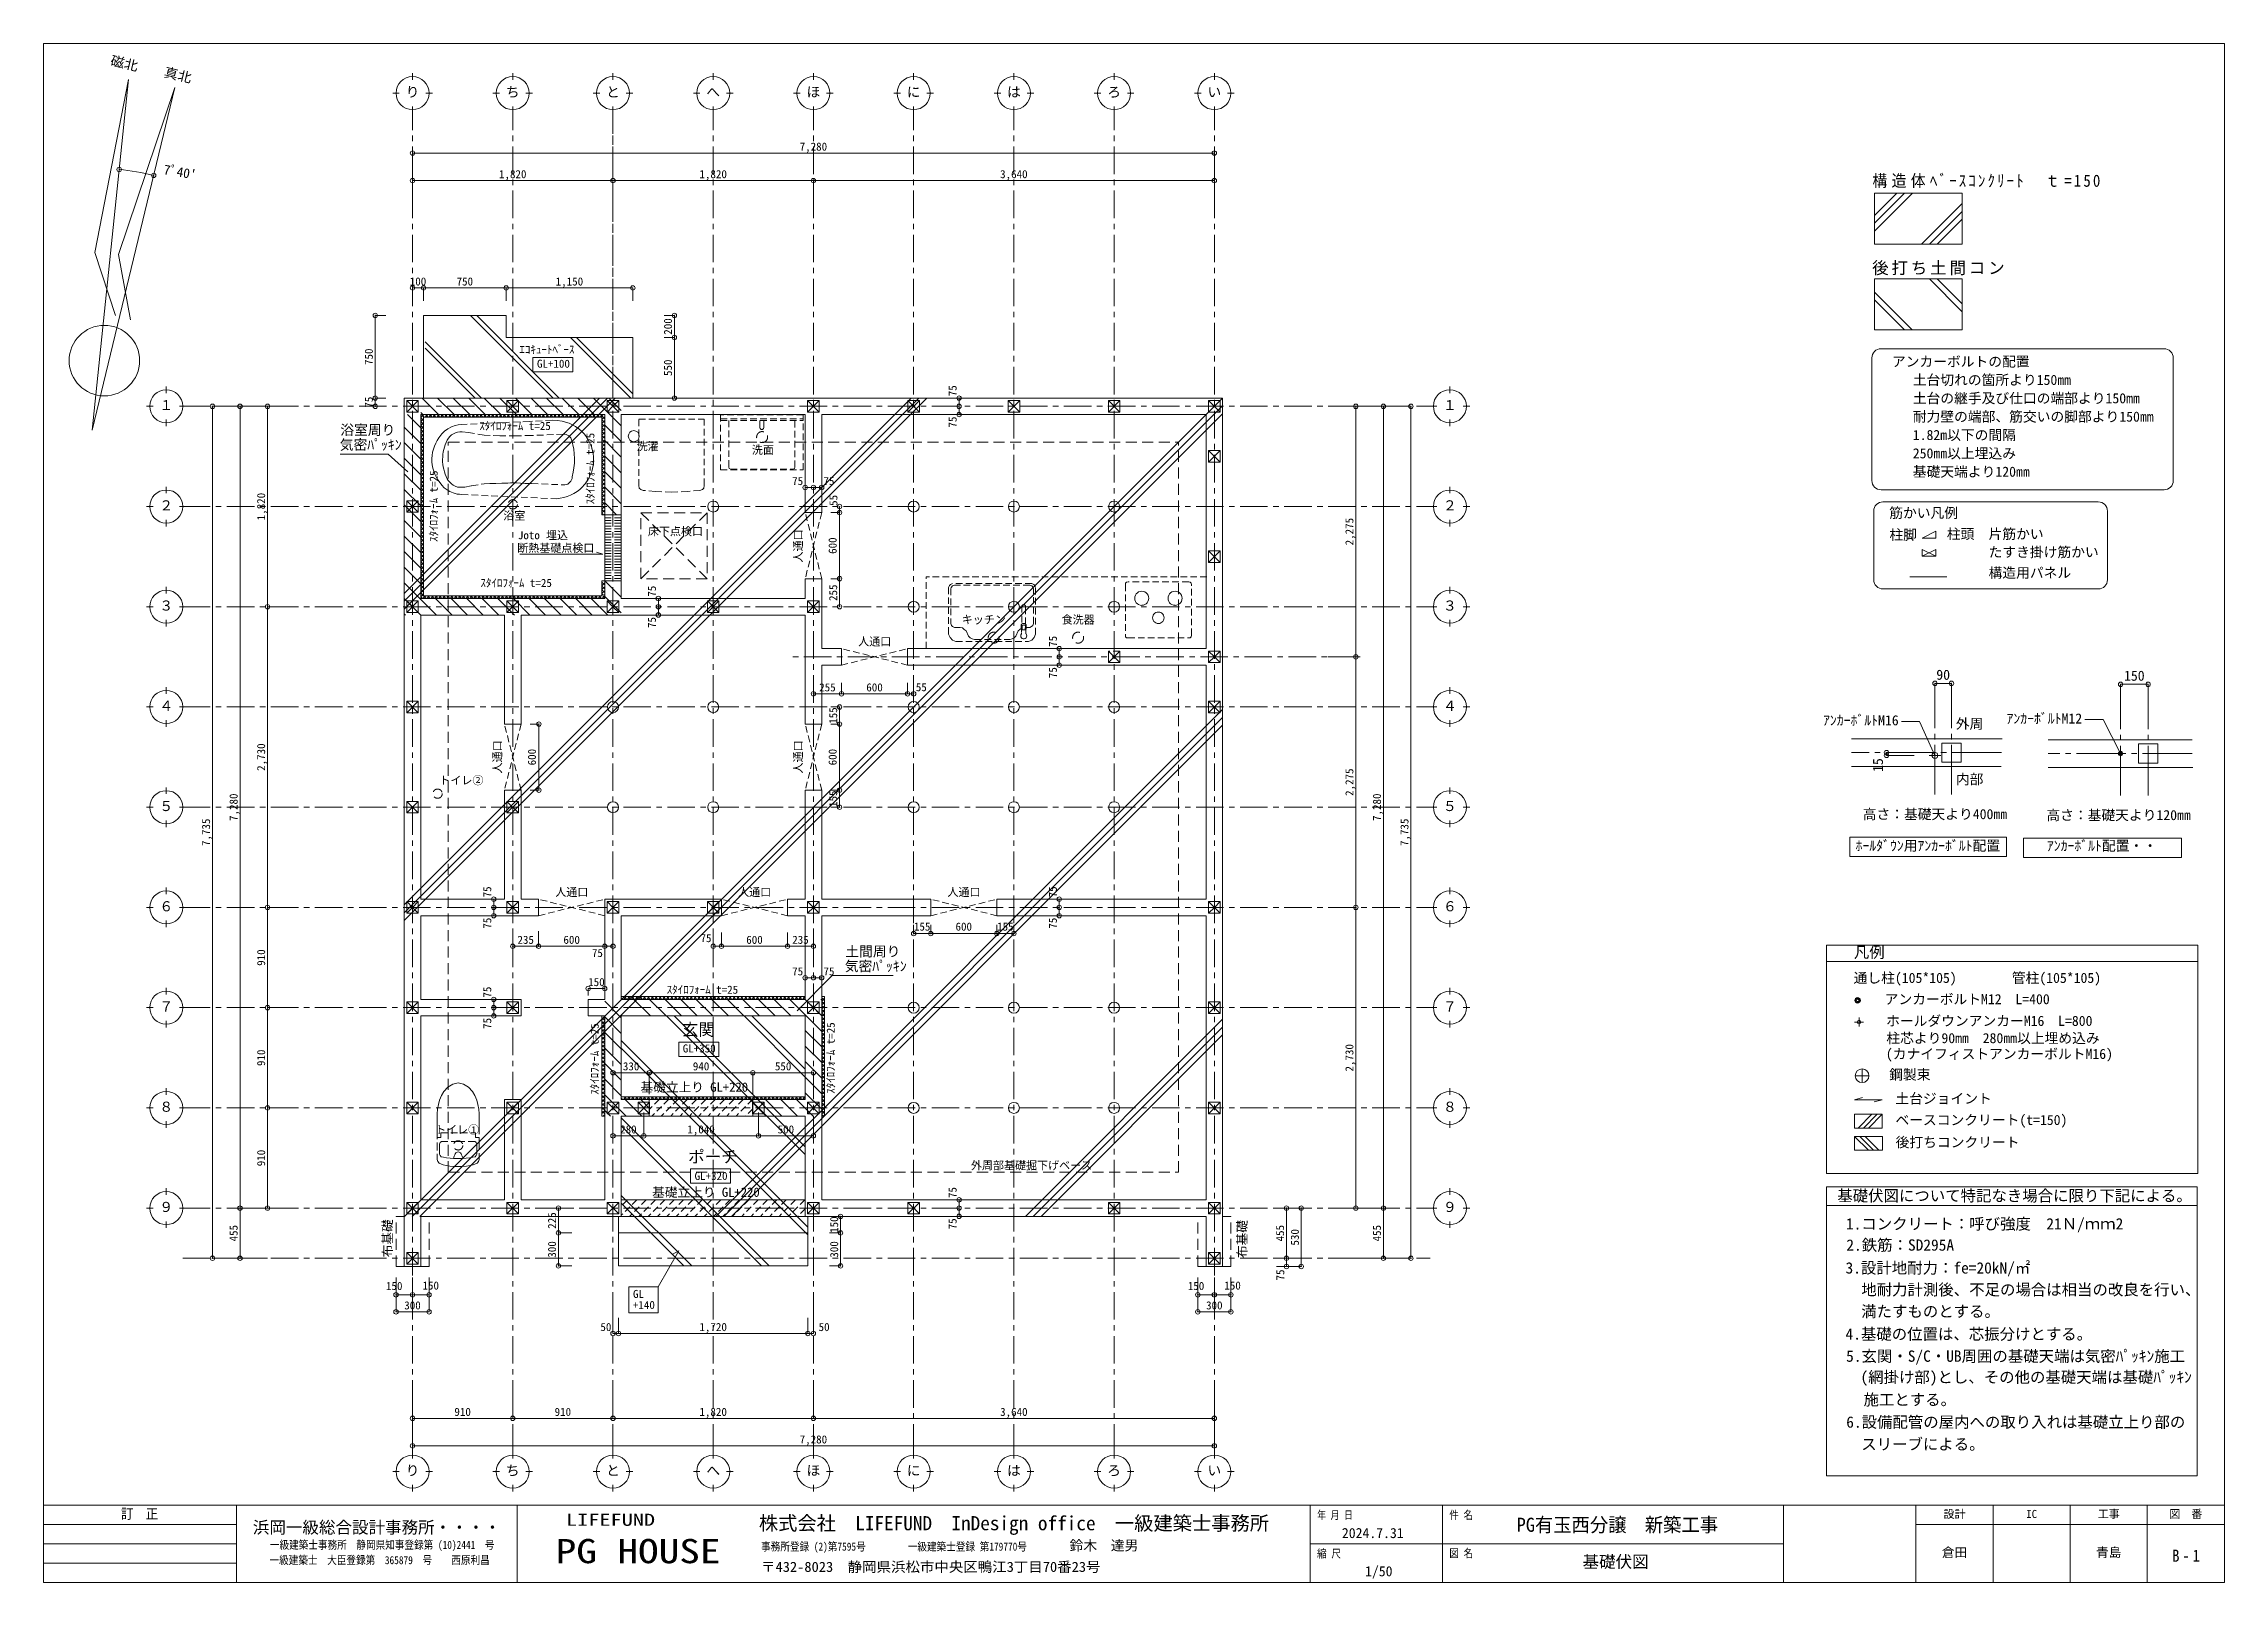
# Model space of a CAD drawing. Units: millimetres at full size, sheet at 1:50, with parts at other scales. Extents: x -9932 to 9868, y -6943 to 7028.
import ezdxf
from ezdxf.enums import TextEntityAlignment as Align

# ---------------------------------------------------------------- set-up
doc = ezdxf.new("R2010")
doc.units = ezdxf.units.MM
doc.header["$LTSCALE"] = 50
doc.header["$PDMODE"] = 32
doc.header["$PDSIZE"] = 40
for name, pattern in [('CHAIN1', [8, 5, -1, 1, -1]), ('CHAIN2', [12, 9, -1, 1, -1]), ('DASHED1', [1.8, 1.2, -0.6]), ('DASHED2', [3, 2, -1])]:
    doc.linetypes.add(name, pattern=pattern)
for name, color, linetype, lineweight in [('6-2_柱【赤】', 6, 'Continuous', 13), ('6-3_仕上線【黄】', 3, 'Continuous', 20), ('6-4', 5, 'Continuous', 13), ('6-6_住宅設備【緑】', 4, 'DASHED1', 5), ('6-8_ハッチング', 7, 'DASHED1', 5), ('6-A_文字', 7, 'Continuous', 13), ('6-C', 134, 'Continuous', 13), ('6-D_その他ｸﾞﾚｰ線', 4, 'Continuous', 5), ('6-F_寸法・方位', 7, 'Continuous', 13), ('F-1_凡例（一般）', 7, 'Continuous', 13), ('F-F_図面枠（共通）', 7, 'Continuous', 13)]:
    doc.layers.add(name, color=color, linetype=linetype, lineweight=lineweight)
doc.layers.add('F-A', color=7, linetype='Continuous')
doc.styles.add('ＭＳ ゴシック', font='')
doc.styles.get('ＭＳ ゴシック').set_extended_font_data('MS Gothic')

msp = doc.modelspace()

# ---------------------------------------------------------------- texts
at = {"layer": '6-4', "style": 'ＭＳ ゴシック'}
for p in [(-5976.8, 3497.74), (-5966.62, 2072.44), (-4275.47, -1620.88)]:
    msp.add_text('ｽﾀｲﾛﾌｫｰﾑ t=25', height=73.31, dxfattribs=at).set_placement(p, align=Align.BOTTOM_LEFT)
for p in [(-4909.47, 2844.46), (-6332.11, 2502.83), (-4870.38, -2516.56), (-2727.39, -2507.64)]:
    msp.add_text('ｽﾀｲﾛﾌｫｰﾑ t=25', height=73.31, rotation=90, dxfattribs=at).set_placement(p, align=Align.BOTTOM_LEFT)
at = {"layer": '6-4', "color": 7, "style": 'ＭＳ ゴシック'}
msp.add_text('+140', height=73.31, dxfattribs=at).set_placement((-4581.92, -4483.42), align=Align.BOTTOM_LEFT)
at = {"layer": '6-6_住宅設備【緑】', "color": 5, "style": 'ＭＳ ゴシック'}
for s, p in [('洗濯', (-4548.02, 3313.46)), ('洗面', (-3501.54, 3279.96)), ('浴室', (-5758.29, 2682.86)), ('床下点検口', (-4445.57, 2540.58)), ('キッチン', (-1595.58, 1738.98)), ('食洗器', (-689.47, 1738.98)), ('トイレ②', (-6338.87, 279.99)), ('トイレ①', (-6377.57, -2892.09))]:
    msp.add_text(s, height=73.31, dxfattribs=at).set_placement(p, align=Align.BOTTOM_LEFT)
at = {"layer": '6-A_文字', "style": 'ＭＳ ゴシック'}
for s, height, p in [('り', 91.64, (-6645.23, 6515.68)), ('ち', 91.64, (-5735.23, 6515.68)), ('と', 91.64, (-4825.23, 6515.68)), ('へ', 91.64, (-3915.23, 6515.68)), ('ほ', 91.64, (-3005.23, 6515.68)), ('に', 91.64, (-2095.23, 6515.68)), ('は', 91.64, (-1185.23, 6515.68)), ('ろ', 91.64, (-275.23, 6515.68)), ('い', 91.64, (634.77, 6515.68)), ('ｴｺｷｭｰﾄﾍﾞｰｽ', 73.31, (-5612.49, 4191.92)), ('GL+100', 73.31, (-5453.02, 4063.06)), ('１', 91.64, (-8881.15, 3672.17)), ('１', 91.64, (2773.35, 3672.17)), ('２', 91.64, (-8881.15, 2762.17)), ('２', 91.64, (2773.35, 2762.17)), ('Joto', 73.31, (-5625.95, 2505.44)), ('埋込', 73.31, (-5370.99, 2504.74)), ('断熱基礎点検口', 73.31, (-5631.7, 2389.65)), ('３', 91.64, (-8881.15, 1852.17)), ('３', 91.64, (2773.35, 1852.17)), ('人通口', 73.31, (-2536.25, 1540.05)), ('４', 91.64, (-8881.15, 942.17)), ('４', 91.64, (2773.35, 942.17)), ('５', 91.64, (-8881.15, 32.17)), ('５', 91.64, (2773.35, 32.17)), ('６', 91.64, (-8881.15, -877.83)), ('人通口', 73.31, (-5286.25, -734.95)), ('人通口', 73.31, (-3626.25, -734.95)), ('人通口', 73.31, (-1726.17, -734.95)), ('６', 91.64, (2773.35, -877.83)), ('７', 91.64, (-8881.15, -1787.83)), ('７', 91.64, (2773.35, -1787.83)), ('玄関', 110, (-4136.74, -2012.3)), ('GL+350', 73.31, (-4129.45, -2154.12)), ('８', 91.64, (-8881.15, -2697.83)), ('８', 91.64, (2773.35, -2697.83)), ('ポーチ', 110, (-4079.75, -3166.34)), ('外周部基礎掘下げベース', 73.31, (-1512.68, -3215.96)), ('GL+320', 73.31, (-4022.01, -3312.15)), ('９', 91.64, (-8881.15, -3607.83)), ('９', 91.64, (2773.35, -3607.83)), ('GL', 73.31, (-4581.33, -4383.01)), ('り', 91.64, (-6645.23, -5999.9)), ('ち', 91.64, (-5735.23, -5999.9)), ('と', 91.64, (-4825.23, -5999.9)), ('へ', 91.64, (-3915.23, -5999.9)), ('ほ', 91.64, (-3005.23, -5999.9)), ('に', 91.64, (-2095.23, -5999.9)), ('は', 91.64, (-1185.23, -5999.9)), ('ろ', 91.64, (-275.23, -5999.9)), ('い', 91.64, (634.77, -5999.9))]:
    msp.add_text(s, height=height, dxfattribs=at).set_placement(p, align=Align.BOTTOM_LEFT)
at = {"layer": '6-A_文字', "color": 134, "style": 'ＭＳ ゴシック'}
for s, p in [('浴室周り', (-7238.55, 3446.93)), ('気密ﾊﾟｯｷﾝ', (-7243.54, 3312.97)), ('土間周り', (-2653.3, -1287.52)), ('気密ﾊﾟｯｷﾝ', (-2658.28, -1421.48))]:
    msp.add_text(s, height=91.64, dxfattribs=at).set_placement(p, align=Align.BOTTOM_LEFT)
at = {"layer": '6-A_文字', "style": 'ＭＳ ゴシック'}
for p in [(-3023.11, 2316.54), (-5753.11, 401.15), (-3023.11, 401.15)]:
    msp.add_text('人通口', height=73.31, rotation=90, dxfattribs=at).set_placement(p, align=Align.BOTTOM_LEFT)
at = {"layer": '6-A_文字', "color": 6, "style": 'ＭＳ ゴシック'}
for p in [(-4512.51, -2513.88), (-4406.89, -3468.18)]:
    msp.add_text('基礎立上り GL+220', height=84.31, dxfattribs=at).set_placement(p, align=Align.BOTTOM_LEFT)
for p in [(-6743.15, -3991.92), (1016.38, -3998.7)]:
    msp.add_text('布基礎', height=84.31, rotation=90, dxfattribs=at).set_placement(p, align=Align.BOTTOM_LEFT)
at = {"layer": '6-F_寸法・方位', "style": 'ＭＳ ゴシック', "width": 1.05}
for s, p in [('磁北', (-9337.82, 6810.29)), ('真北', (-8851.39, 6704.12))]:
    msp.add_text(s, height=87.98, rotation=346.425, dxfattribs=at).set_placement(p, align=Align.BOTTOM_LEFT)
at = {"layer": '6-F_寸法・方位', "style": 'ＭＳ ゴシック'}
for s, p in [('7,280', (-3067.73, 6034.01)), ('1,820', (-5797.73, 5784.01)), ('1,820', (-3977.73, 5784.01)), ('3,640', (-1247.73, 5784.01)), ('100', (-6607.73, 4809.43)), ('750', (-6182.73, 4809.43)), ('1,150', (-5282.73, 4809.43)), ('75', (-3135.71, 2997.65)), ('75', (-2851.43, 2997.65)), ('255', (-2890.23, 1124.33)), ('600', (-2462.73, 1124.33)), ('55', (-2013.25, 1125.8)), ('155', (-2030.27, -1047.82)), ('600', (-1652.73, -1047.82)), ('155', (-1275.23, -1047.82)), ('235', (-5630.23, -1167.62)), ('600', (-5212.73, -1167.62)), ('75', (-3967.91, -1152.52)), ('600', (-3552.73, -1167.62)), ('235', (-3135.23, -1167.62)), ('75', (-4953.85, -1287.44)), ('75', (-3135.71, -1453.96)), ('75', (-2851.43, -1453.96)), ('150', (-4987.73, -1551.62)), ('330', (-4672.73, -2316.39)), ('940', (-4037.73, -2316.39)), ('550', (-3292.73, -2316.39)), ('280', (-4697.73, -2889.11)), ('1,040', (-4087.73, -2889.11)), ('500', (-3267.73, -2889.11)), ('150', (-6823.77, -4310.8)), ('150', (-6492.17, -4306.78)), ('150', (456.23, -4310.8)), ('150', (787.83, -4306.78)), ('300', (-6657.73, -4486.9)), ('300', (622.27, -4486.9)), ('50', (-4876.85, -4683.42)), ('1,720', (-3977.73, -4683.42)), ('50', (-2895.63, -4683.42)), ('910', (-6202.73, -5454.09)), ('910', (-5292.73, -5454.09)), ('1,820', (-3977.73, -5454.09)), ('3,640', (-1247.73, -5454.09)), ('7,280', (-3067.73, -5704.09))]:
    msp.add_text(s, height=73.31, dxfattribs=at).set_placement(p, align=Align.BOTTOM_LEFT)
for s, height, rotation, p in [("7ﾟ40'", 87.98, 350.258, (-8852.54, 5817.66)), ('200', 73.31, 90, (-4205.18, 4384.67)), ('750', 73.31, 90, (-6921.24, 4109.67)), ('550', 73.31, 90, (-4205.18, 4009.67)), ('75', 73.31, 90, (-6921.24, 3722.17)), ('75', 73.31, 90, (-1620.72, 3825.96)), ('75', 73.31, 90, (-1620.72, 3541.69)), ('1,820', 73.31, 90, (-7898.99, 2699.67)), ('55', 73.31, 90, (-2703.03, 2830.62)), ('2,275', 73.31, 90, (1981.96, 2472.17)), ('600', 73.31, 90, (-2710.24, 2394.67)), ('75', 73.31, 90, (-4350.72, 2005.96)), ('255', 73.31, 90, (-2705.24, 1967.17)), ('75', 73.31, 90, (-4350.72, 1721.69)), ('75', 73.31, 90, (-710.72, 1550.96)), ('75', 73.31, 90, (-710.72, 1266.69)), ('155', 73.31, 90, (-2705.24, 852.17)), ('2,730', 73.31, 90, (-7898.99, 424.67)), ('600', 73.31, 90, (-5440.24, 474.67)), ('600', 73.31, 90, (-2710.24, 474.67)), ('2,275', 73.31, 90, (1981.96, 197.17)), ('7,280', 73.31, 90, (-8148.99, -30.33)), ('155', 73.31, 90, (-2705.24, 97.17)), ('7,280', 73.31, 90, (2231.96, -30.33)), ('7,735', 73.31, 90, (-8398.99, -257.83)), ('7,735', 73.31, 90, (2481.96, -257.83)), ('75', 73.31, 90, (-5845.72, -724.04)), ('75', 73.31, 90, (-710.72, -724.04)), ('75', 73.31, 90, (-5845.72, -1008.31)), ('75', 73.31, 90, (-710.72, -1008.31)), ('910', 73.31, 90, (-7898.99, -1345.33)), ('75', 73.31, 90, (-5845.72, -1634.04)), ('75', 73.31, 90, (-5845.72, -1918.31)), ('910', 73.31, 90, (-7898.99, -2255.33)), ('2,730', 73.31, 90, (1981.96, -2305.33)), ('910', 73.31, 90, (-7898.99, -3165.33)), ('75', 73.31, 90, (-1620.72, -3453.8)), ('455', 73.31, 90, (-8148.99, -3847.83)), ('225', 73.31, 90, (-5257.79, -3732.83)), ('150', 73.31, 90, (-2696.17, -3770.33)), ('75', 73.31, 90, (-1620.72, -3738.07)), ('455', 73.31, 90, (1352.11, -3847.83)), ('530', 73.31, 90, (1486.72, -3885.33)), ('455', 73.31, 90, (2231.96, -3847.83)), ('300', 73.31, 90, (-5257.79, -3995.33)), ('300', 73.31, 90, (-2696.17, -3995.33)), ('75', 73.31, 90, (1354.31, -4202.2))]:
    msp.add_text(s, height=height, rotation=rotation, dxfattribs=at).set_placement(p, align=Align.BOTTOM_LEFT)
at = {"layer": 'F-1_凡例（一般）', "color": 4, "style": 'ＭＳ ゴシック'}
for s, height, p in [('アンカーボルトの配置', 91.64, (6849.15, 4067.88)), ('土台切れの箇所より150㎜', 91.64, (7038.73, 3901.21)), ('土台の継手及び仕口の端部より150㎜', 91.64, (7038.73, 3734.54)), ('耐力壁の端部、筋交いの脚部より150㎜', 91.64, (7038.73, 3567.88)), ('1.82m以下の間隔', 91.64, (7038.73, 3401.21)), ('基礎天端より120㎜', 91.64, (7038.73, 3067.88)), ('250㎜以上埋込み', 91.64, (7038.73, 3234.54)), ('筋かい凡例', 91.64, (6824.71, 2694.15)), ('柱脚', 91.64, (6826.66, 2495.34)), ('柱頭', 91.64, (7347.64, 2502.76)), ('片筋かい', 91.64, (7726.81, 2502.76)), ('たすき掛け筋かい', 91.64, (7726.81, 2338.12)), ('構造用パネル', 91.64, (7726.81, 2150.38)), ('90', 91.64, (7252.38, 1224.21)), ('150', 91.64, (8956.59, 1215.5)), ('ｱﾝｶｰﾎﾞﾙﾄM16', 91.64, (6223.63, 810.85)), ('外周', 91.64, (7429.47, 779.63)), ('ｱﾝｶｰﾎﾞﾙﾄM12', 91.64, (7889.46, 827.13)), ('内部', 91.64, (7429.47, 275.46)), ('高さ：基礎天より400㎜', 91.64, (6583.63, -41.2)), ('高さ：基礎天より120㎜', 91.64, (8251.18, -49.92)), ('ﾎｰﾙﾀﾞｳﾝ用ｱﾝｶｰﾎﾞﾙﾄ配置', 91.64, (6519.03, -327.71)), ('ｱﾝｶｰﾎﾞﾙﾄ配置・・', 91.64, (8256.09, -328.44)), ('凡例', 102.6, (6503.56, -1303.85)), ('通し柱(105*105)\u3000\u3000\u3000\u3000管柱(105*105)', 91.64, (6501.46, -1528.13)), ('アンカーボルトM12\u3000L=400', 91.64, (6783.34, -1721.25)), ('柱芯より90㎜\u3000280㎜以上埋め込み', 91.64, (6798.72, -2074.95)), ('ホールダウンアンカーM16\u3000L=800', 91.64, (6796.36, -1918.29)), ('(カナイフィストアンカーボルトM16)', 91.64, (6794.39, -2218.1)), ('鋼製束', 91.64, (6824.25, -2405.85)), ('土台ジョイント', 91.64, (6880.49, -2624.09)), ('ベースコンクリート(t=150)', 91.64, (6881.36, -2818.04)), ('後打ちコンクリート', 91.64, (6882.75, -3020.23)), ('基礎伏図について特記なき場合に限り下記による。', 102.6, (6353.42, -3514.54)), ('1.コンクリート：呼び強度\u300021Ｎ/ｍｍ2', 102.6, (6432.1, -3770.03)), ('2.鉄筋：SD295A', 102.6, (6435.42, -3962.47)), ('3.設計地耐力：fe=20kN/㎡', 102.6, (6428.07, -4170.14)), ('地耐力計測後、不足の場合は相当の改良を行い、', 102.6, (6571.06, -4367.56)), ('満たすものとする。', 102.6, (6570.14, -4564.97)), ('4.基礎の位置は、芯振分けとする。', 102.6, (6428.07, -4770.69)), ('5.玄関・S/C・UB周囲の基礎天端は気密ﾊﾟｯｷﾝ施工', 102.6, (6433.32, -4971.35)), ('(網掛け部)とし、その他の基礎天端は基礎ﾊﾟｯｷﾝ', 102.6, (6563.68, -5161.83)), ('施工とする。', 102.6, (6591.36, -5366.63)), ('6.設備配管の屋内への取り入れは基礎立上り部の', 102.6, (6434.53, -5569.58)), ('スリーブによる。', 102.6, (6571.06, -5770.69))]:
    msp.add_text(s, height=height, dxfattribs=at).set_placement(p, align=Align.BOTTOM_LEFT)
msp.add_text('15', height=91.64, rotation=90, dxfattribs=at).set_placement((6795.3, 415.05), align=Align.BOTTOM_LEFT)
at = {"layer": 'F-1_凡例（一般）', "color": 4, "char_height": 110, "attachment_point": 7, "style": 'ＭＳ ゴシック'}
for s, insert in [('\\T1.29;\\W0.9;構造体ﾍﾞｰｽｺﾝｸﾘｰﾄ\u3000ｔ=150', (6671.65, 5716.33)), ('\\T1.17;後打ち土間コン', (6669.55, 4924.33))]:
    msp.add_mtext(s, dxfattribs=dict(at, insert=insert))
at = {"layer": 'F-A', "style": 'ＭＳ ゴシック'}
for s, height, width, p in [('LIFEFUND', 110, 1.35, (-5188.93, -6462.72)), ('PG有玉西分譲\u3000新築工事', 128.3, 0.95, (3442.32, -6522.95)), ('PG HOUSE', 219.9, 1.25, (-5283.01, -6835.28))]:
    msp.add_text(s, height=height, dxfattribs=dict(at, width=width)).set_placement(p, align=Align.BOTTOM_LEFT)
at = {"layer": 'F-F_図面枠（共通）', "style": 'ＭＳ ゴシック'}
for s, height, width, p in [('訂\u3000正', 91.64, 0.9, (-9229.71, -6393.46)), ('年 月 日', 73.31, 0.8, (1630.01, -6390.82)), ('件 名', 73.31, 0.85, (2830.01, -6390.82)), ('一級建築士\u3000大臣登録第\u3000365879\u3000号\u3000\u3000西原利昌', 73.31, 0.85, (-7880.94, -6800.09)), ('一級建築士事務所\u3000静岡県知事登録第 (10)2441\u3000号', 73.31, 0.85, (-7877.56, -6661.49)), ('事務所登録 (2)第7595号', 73.31, 0.85, (-3417.91, -6677.21)), ('一級建築士登録 第179770号', 73.31, 0.85, (-2086.05, -6677.21)), ('縮 尺', 73.31, 0.85, (1630.01, -6740.82)), ('図 名', 73.31, 0.85, (2830.36, -6737.58)), ('〒432-8023\u3000静岡県浜松市中央区鴨江3丁目70番23号', 91.64, 1.05, (-3418.22, -6875.58))]:
    msp.add_text(s, height=height, dxfattribs=dict(at, width=width)).set_placement(p, align=Align.BOTTOM_LEFT)
for s, height, p in [('株式会社\u3000LIFEFUND\u3000InDesign office\u3000一級建築士事務所', 128.3, (-3438.37, -6508.74)), ('設計', 73.31, (7317.79, -6380.96)), ('IC', 73.31, (8067.79, -6380.96)), ('工事', 73.31, (8717.79, -6380.96)), ('図\u3000番', 73.31, (9367.79, -6380.96)), ('浜岡一級総合設計事務所・・・・', 110, (-8032.58, -6531.75)), ('鈴木\u3000達男', 91.64, (-617.55, -6680.83)), ('倉田', 84.31, (7302.79, -6738.46)), ('青島', 84.31, (8702.79, -6738.46)), ('1/50', 91.64, (2065.63, -6915.38))]:
    msp.add_text(s, height=height, dxfattribs=at).set_placement(p, align=Align.BOTTOM_LEFT)
at = {"layer": 'F-F_図面枠（共通）', "color": 3, "style": 'ＭＳ ゴシック'}
for s, height, p in [('2024.7.31', 91.64, (1855.29, -6568.46)), ('基礎伏図', 110, (4040.24, -6843.46))]:
    msp.add_text(s, height=height, dxfattribs=at).set_placement(p, align=Align.BOTTOM_LEFT)
at = {"layer": 'F-F_図面枠（共通）', "color": 3, "insert": (9392.79, -6755.96), "char_height": 110, "attachment_point": 7, "style": 'ＭＳ ゴシック'}
msp.add_mtext('\\T1.38;\\W0.9;B-1', dxfattribs=at)

# ---------------------------------------------------------------- linework, layer by layer
at = {"layer": '6-2_柱【赤】'}
for p, q in [((-6635.23, 3787.17), (-6530.23, 3682.17)), ((-6530.23, 3787.17), (-6635.23, 3682.17)), ((-5725.23, 3787.17), (-5620.23, 3682.17)), ((-5620.23, 3787.17), (-5725.23, 3682.17)), ((-4710.23, 3787.17), (-4815.23, 3787.17)), ((-4815.23, 3787.17), (-4815.23, 3682.17)), ((-4710.23, 3787.17), (-4710.23, 3682.17)), ((-2995.23, 3787.17), (-2890.23, 3682.17)), ((-2890.23, 3787.17), (-2995.23, 3682.17)), ((-2085.23, 3787.17), (-1980.23, 3682.17)), ((-1980.23, 3787.17), (-2085.23, 3682.17)), ((-1175.23, 3787.17), (-1070.23, 3682.17)), ((-1070.23, 3787.17), (-1175.23, 3682.17)), ((-265.23, 3787.17), (-160.23, 3682.17)), ((-160.23, 3787.17), (-265.23, 3682.17)), ((644.77, 3787.17), (749.77, 3682.17)), ((749.77, 3787.17), (644.77, 3682.17)), ((644.77, 3332.17), (749.77, 3227.17)), ((749.77, 3332.17), (644.77, 3227.17)), ((-6635.23, 2772.17), (-6530.23, 2877.17)), ((-6635.23, 2877.17), (-6530.23, 2772.17)), ((749.77, 2422.17), (644.77, 2317.17)), ((749.77, 2317.17), (644.77, 2422.17)), ((-6635.23, 1967.17), (-6530.23, 1862.17)), ((-6530.23, 1967.17), (-6635.23, 1862.17)), ((-5725.23, 1967.17), (-5620.23, 1862.17)), ((-5620.23, 1967.17), (-5725.23, 1862.17)), ((-3905.23, 1967.17), (-3800.23, 1862.17)), ((-3800.23, 1967.17), (-3905.23, 1862.17)), ((-2995.23, 1967.17), (-2890.23, 1862.17)), ((-2890.23, 1967.17), (-2995.23, 1862.17)), ((-265.23, 1512.17), (-160.23, 1407.17)), ((-160.23, 1512.17), (-265.23, 1407.17)), ((749.77, 1512.17), (644.77, 1512.17)), ((644.77, 1512.17), (644.77, 1407.17)), ((749.77, 1407.17), (644.77, 1407.17)), ((749.77, 1407.17), (749.77, 1512.17)), ((-6635.23, 952.17), (-6530.23, 1057.17)), ((-6635.23, 1057.17), (-6530.23, 952.17)), ((644.77, 1057.17), (749.77, 952.17)), ((749.77, 1057.17), (644.77, 952.17)), ((-6635.23, 147.17), (-6530.23, 42.17)), ((-6530.23, 147.17), (-6635.23, 42.17)), ((-5725.23, 147.17), (-5620.23, 42.17)), ((-5620.23, 147.17), (-5725.23, 42.17)), ((-6635.23, -762.83), (-6635.23, -867.83)), ((-6635.23, -762.83), (-6530.23, -762.83)), ((-6530.23, -867.83), (-6530.23, -762.83)), ((-5725.23, -762.83), (-5620.23, -867.83)), ((-5620.23, -762.83), (-5725.23, -867.83)), ((-4815.23, -867.83), (-4815.23, -762.83)), ((-4710.23, -867.83), (-4710.23, -762.83)), ((-3800.23, -867.83), (-3905.23, -762.83)), ((-3905.23, -867.83), (-3800.23, -762.83)), ((749.77, -762.83), (644.77, -762.83)), ((749.77, -867.83), (749.77, -762.83)), ((-6635.23, -867.83), (-6530.23, -867.83)), ((-4815.23, -867.83), (-4710.23, -867.83)), ((749.77, -867.83), (644.77, -867.83)), ((-6635.23, -1672.83), (-6530.23, -1777.83)), ((-6530.23, -1672.83), (-6635.23, -1777.83)), ((-5725.23, -1672.83), (-5620.23, -1777.83)), ((-5620.23, -1672.83), (-5725.23, -1777.83)), ((-2890.23, -1672.83), (-2995.23, -1672.83)), ((-2890.23, -1777.83), (-2995.23, -1777.83)), ((-2890.23, -1777.83), (-2890.23, -1672.83)), ((749.77, -1672.83), (644.77, -1777.83)), ((749.77, -1777.83), (644.77, -1672.83)), ((-6635.23, -2687.83), (-6530.23, -2582.83)), ((-6635.23, -2582.83), (-6530.23, -2687.83)), ((-5620.23, -2582.83), (-5725.23, -2687.83)), ((-5620.23, -2687.83), (-5725.23, -2582.83)), ((-4815.23, -2582.83), (-4710.23, -2687.83)), ((-4710.23, -2582.83), (-4815.23, -2687.83)), ((-4535.23, -2582.83), (-4430.23, -2687.83)), ((-4430.23, -2582.83), (-4535.23, -2687.83)), ((-3495.23, -2582.83), (-3390.23, -2687.83)), ((-3390.23, -2582.83), (-3495.23, -2687.83)), ((-2995.23, -2582.83), (-2890.23, -2687.83)), ((-2890.23, -2582.83), (-2995.23, -2687.83)), ((749.77, -2582.83), (644.77, -2687.83)), ((749.77, -2687.83), (644.77, -2582.83)), ((-6635.23, -3492.83), (-6530.23, -3597.83)), ((-6530.23, -3492.83), (-6635.23, -3597.83)), ((-5725.23, -3492.83), (-5620.23, -3597.83)), ((-5620.23, -3492.83), (-5725.23, -3597.83)), ((-4815.23, -3492.83), (-4710.23, -3597.83)), ((-4710.23, -3492.83), (-4815.23, -3597.83)), ((-2995.23, -3492.83), (-2890.23, -3597.83)), ((-2890.23, -3492.83), (-2995.23, -3597.83)), ((-1980.23, -3597.83), (-2085.23, -3492.83)), ((-2085.23, -3597.83), (-1980.23, -3492.83)), ((-160.23, -3597.83), (-265.23, -3492.83)), ((-265.23, -3597.83), (-160.23, -3492.83)), ((644.77, -3492.83), (749.77, -3597.83)), ((749.77, -3492.83), (644.77, -3597.83)), ((-6635.23, -3947.83), (-6530.23, -4052.83)), ((-6530.23, -3947.83), (-6635.23, -4052.83)), ((644.77, -3947.83), (749.77, -4052.83)), ((749.77, -3947.83), (644.77, -4052.83))]:
    msp.add_line(p, q, dxfattribs=at)
at = {"layer": '6-2_柱【赤】', "linetype": 'DASHED1'}
msp.add_line((-160.23, 1512.17), (-265.23, 1512.17), dxfattribs=at)
at = {"layer": '6-2_柱【赤】'}
for points in [[(-6635.23, 3787.17), (-6635.23, 3682.17), (-6530.23, 3682.17), (-6530.23, 3787.17)], [(-5725.23, 3787.17), (-5725.23, 3682.17), (-5620.23, 3682.17), (-5620.23, 3787.17)], [(-2995.23, 3787.17), (-2995.23, 3682.17), (-2890.23, 3682.17), (-2890.23, 3787.17)], [(-2085.23, 3787.17), (-2085.23, 3682.17), (-1980.23, 3682.17), (-1980.23, 3787.17)], [(-1175.23, 3787.17), (-1175.23, 3682.17), (-1070.23, 3682.17), (-1070.23, 3787.17)], [(-265.23, 3787.17), (-265.23, 3682.17), (-160.23, 3682.17), (-160.23, 3787.17)], [(644.77, 3787.17), (644.77, 3682.17), (749.77, 3682.17), (749.77, 3787.17)], [(644.77, 3332.17), (644.77, 3227.17), (749.77, 3227.17), (749.77, 3332.17)], [(-6635.23, 2772.17), (-6530.23, 2772.17), (-6530.23, 2877.17), (-6635.23, 2877.17)], [(749.77, 2422.17), (644.77, 2422.17), (644.77, 2317.17), (749.77, 2317.17)], [(-6635.23, 1967.17), (-6635.23, 1862.17), (-6530.23, 1862.17), (-6530.23, 1967.17)], [(-5725.23, 1967.17), (-5725.23, 1862.17), (-5620.23, 1862.17), (-5620.23, 1967.17)], [(-4815.23, 1967.17), (-4815.23, 1862.17), (-4710.23, 1862.17), (-4710.23, 1967.17)], [(-3905.23, 1967.17), (-3905.23, 1862.17), (-3800.23, 1862.17), (-3800.23, 1967.17)], [(-2995.23, 1967.17), (-2995.23, 1862.17), (-2890.23, 1862.17), (-2890.23, 1967.17)], [(-6635.23, 952.17), (-6530.23, 952.17), (-6530.23, 1057.17), (-6635.23, 1057.17)], [(644.77, 1057.17), (644.77, 952.17), (749.77, 952.17), (749.77, 1057.17)], [(-6635.23, 147.17), (-6635.23, 42.17), (-6530.23, 42.17), (-6530.23, 147.17)], [(-5725.23, 147.17), (-5725.23, 42.17), (-5620.23, 42.17), (-5620.23, 147.17)], [(-5725.23, -762.83), (-5725.23, -867.83), (-5620.23, -867.83), (-5620.23, -762.83)], [(-3800.23, -867.83), (-3800.23, -762.83), (-3905.23, -762.83), (-3905.23, -867.83)], [(-2995.23, -762.83), (-2995.23, -867.83), (-2890.23, -867.83), (-2890.23, -762.83)], [(-6635.23, -1672.83), (-6635.23, -1777.83), (-6530.23, -1777.83), (-6530.23, -1672.83)], [(-5725.23, -1672.83), (-5725.23, -1777.83), (-5620.23, -1777.83), (-5620.23, -1672.83)], [(749.77, -1672.83), (644.77, -1672.83), (644.77, -1777.83), (749.77, -1777.83)], [(-6635.23, -2687.83), (-6530.23, -2687.83), (-6530.23, -2582.83), (-6635.23, -2582.83)], [(-5620.23, -2582.83), (-5725.23, -2582.83), (-5725.23, -2687.83), (-5620.23, -2687.83)], [(-4815.23, -2582.83), (-4815.23, -2687.83), (-4710.23, -2687.83), (-4710.23, -2582.83)], [(-4535.23, -2582.83), (-4535.23, -2687.83), (-4430.23, -2687.83), (-4430.23, -2582.83)], [(-3495.23, -2582.83), (-3495.23, -2687.83), (-3390.23, -2687.83), (-3390.23, -2582.83)], [(-2995.23, -2582.83), (-2995.23, -2687.83), (-2890.23, -2687.83), (-2890.23, -2582.83)], [(749.77, -2582.83), (644.77, -2582.83), (644.77, -2687.83), (749.77, -2687.83)], [(-6635.23, -3492.83), (-6635.23, -3597.83), (-6530.23, -3597.83), (-6530.23, -3492.83)], [(-5725.23, -3492.83), (-5725.23, -3597.83), (-5620.23, -3597.83), (-5620.23, -3492.83)], [(-4815.23, -3492.83), (-4815.23, -3597.83), (-4710.23, -3597.83), (-4710.23, -3492.83)], [(-2995.23, -3492.83), (-2995.23, -3597.83), (-2890.23, -3597.83), (-2890.23, -3492.83)], [(-1980.23, -3597.83), (-1980.23, -3492.83), (-2085.23, -3492.83), (-2085.23, -3597.83)], [(-160.23, -3597.83), (-160.23, -3492.83), (-265.23, -3492.83), (-265.23, -3597.83)], [(644.77, -3492.83), (644.77, -3597.83), (749.77, -3597.83), (749.77, -3492.83)], [(-6635.23, -3947.83), (-6635.23, -4052.83), (-6530.23, -4052.83), (-6530.23, -3947.83)], [(644.77, -3947.83), (644.77, -4052.83), (749.77, -4052.83), (749.77, -3947.83)]]:
    msp.add_lwpolyline(points, close=True, dxfattribs=at)
for points in [[(-4815.23, 3787.17), (-4762.73, 3734.67), (-4710.23, 3682.17)], [(-4710.23, 3787.17), (-4762.73, 3734.67), (-4815.23, 3682.17), (-4710.23, 3682.17)], [(-4815.23, 1967.17), (-4762.73, 1914.67), (-4710.23, 1862.17)], [(-4710.23, 1967.17), (-4762.73, 1914.67), (-4815.23, 1862.17)], [(-265.23, 1512.17), (-265.23, 1407.17), (-160.23, 1407.17), (-160.23, 1512.17)], [(749.77, 1407.17), (697.27, 1459.67), (644.77, 1512.17)], [(749.77, 1512.17), (697.27, 1459.67), (644.77, 1407.17)], [(-6635.23, -762.83), (-6582.73, -815.33), (-6530.23, -867.83)], [(-6635.23, -867.83), (-6582.73, -815.33), (-6530.23, -762.83)], [(-4710.23, -867.83), (-4762.73, -815.33), (-4815.23, -762.83)], [(-4815.23, -867.83), (-4762.73, -815.33), (-4710.23, -762.83), (-4815.23, -762.83)], [(-2995.23, -762.83), (-2942.73, -815.33), (-2890.23, -867.83)], [(-2890.23, -762.83), (-2942.73, -815.33), (-2995.23, -867.83)], [(749.77, -762.83), (697.27, -815.33), (644.77, -867.83)], [(749.77, -867.83), (697.27, -815.33), (644.77, -762.83), (644.77, -867.83)], [(-2890.23, -1672.83), (-2942.73, -1725.33), (-2995.23, -1777.83)], [(-2890.23, -1777.83), (-2942.73, -1725.33), (-2995.23, -1672.83), (-2995.23, -1777.83)]]:
    msp.add_lwpolyline(points, dxfattribs=at)
at = {"layer": '6-3_仕上線【黄】'}
for p, q in [((-6657.73, 3809.67), (772.27, 3809.67)), ((-6657.73, -4075.33), (-6657.73, 3809.67)), ((-6507.73, 1989.67), (-6507.73, 3659.67)), ((-6507.73, 3659.67), (-4837.73, 3659.67)), ((-4837.73, 1989.67), (-4837.73, 3659.67)), ((-4687.73, 1989.67), (-4687.73, 3659.67)), ((-4687.73, 3659.67), (-3017.73, 3659.67)), ((-3017.73, 2769.67), (-3017.73, 3659.67)), ((-2867.73, 3659.67), (622.27, 3659.67)), ((-2867.73, 2769.67), (-2867.73, 3659.67)), ((622.27, 1534.67), (622.27, 3659.67)), ((-4837.73, 2749.67), (-4687.73, 2749.67)), ((-2867.73, 2769.67), (-3017.73, 2769.67)), ((-6507.73, 1989.67), (-4837.73, 1989.67)), ((-4837.73, 2149.67), (-4687.73, 2149.67)), ((-4687.73, 1989.67), (-3017.73, 1989.67)), ((-2867.73, 2169.67), (-3017.73, 2169.67)), ((-3017.73, 1989.67), (-3017.73, 2169.67)), ((-2867.73, 1534.67), (-2867.73, 2169.67)), ((-6507.73, -740.33), (-6507.73, 1839.67)), ((-6507.73, 1839.67), (-5747.73, 1839.67)), ((-5747.73, 849.67), (-5747.73, 1839.67)), ((-5597.73, 1839.67), (-3017.73, 1839.67)), ((-5597.73, 849.67), (-5597.73, 1839.67)), ((-3017.73, 849.67), (-3017.73, 1839.67)), ((-2687.73, 1534.67), (-2867.73, 1534.67)), ((-2687.73, 1384.67), (-2687.73, 1534.67)), ((622.27, 1534.67), (-2087.73, 1534.67)), ((-2087.73, 1384.67), (-2087.73, 1534.67)), ((-2687.73, 1384.67), (-2867.73, 1384.67)), ((-2867.73, 849.67), (-2867.73, 1384.67)), ((622.27, 1384.67), (-2087.73, 1384.67)), ((622.27, -740.33), (622.27, 1384.67)), ((-5597.73, 849.67), (-5747.73, 849.67)), ((-2867.73, 849.67), (-3017.73, 849.67)), ((-5747.73, 249.67), (-5597.73, 249.67)), ((-5747.73, -740.33), (-5747.73, 249.67)), ((-5597.73, -740.33), (-5597.73, 249.67)), ((-3017.73, 249.67), (-2867.73, 249.67)), ((-3017.73, -740.33), (-3017.73, 249.67)), ((-2867.73, -740.33), (-2867.73, 249.67)), ((-5747.73, -740.33), (-6507.73, -740.33)), ((-5437.73, -740.33), (-5597.73, -740.33)), ((-5437.73, -890.33), (-5437.73, -740.33)), ((-3777.73, -740.33), (-4837.73, -740.33)), ((-4837.73, -740.33), (-4837.73, -1650.33)), ((-3777.73, -890.33), (-3777.73, -740.33)), ((-3017.73, -740.33), (-3177.73, -740.33)), ((-3177.73, -890.33), (-3177.73, -740.33)), ((-2867.73, -740.33), (-1877.66, -740.33)), ((-1877.66, -890.33), (-1877.66, -740.33)), ((-1277.66, -890.33), (-1277.66, -740.33)), ((-1277.66, -740.33), (622.27, -740.33)), ((-6507.73, -1650.33), (-6507.73, -890.33)), ((-5437.73, -890.33), (-6507.73, -890.33)), ((-3777.73, -890.33), (-4687.73, -890.33)), ((-4687.73, -1650.33), (-4687.73, -890.33)), ((-3017.73, -890.33), (-3177.73, -890.33)), ((-3017.73, -1650.33), (-3017.73, -890.33)), ((-2867.73, -3470.33), (-2867.73, -890.33)), ((-2867.73, -890.33), (-1877.66, -890.33)), ((-1277.66, -890.33), (622.27, -890.33)), ((622.27, -3470.33), (622.27, -890.33)), ((-6507.73, -1650.33), (-5597.73, -1650.33)), ((-5597.73, -1650.33), (-5597.73, -1800.33)), ((-4987.73, -1650.33), (-4987.73, -1800.33)), ((-4837.73, -1650.33), (-4987.73, -1650.33)), ((-3017.73, -1650.33), (-4687.73, -1650.33)), ((-6507.73, -3470.33), (-6507.73, -1800.33)), ((-6507.73, -1800.33), (-5597.73, -1800.33)), ((-4837.73, -1800.33), (-4987.73, -1800.33)), ((-4837.73, -1800.33), (-4837.73, -3470.33)), ((-3017.73, -1800.33), (-4687.73, -1800.33)), ((-4687.73, -2560.33), (-4687.73, -1800.33)), ((-3017.73, -2560.33), (-3017.73, -1800.33)), ((-5747.73, -2560.33), (-5597.73, -2560.33)), ((-5747.73, -2560.33), (-5747.73, -3470.33)), ((-4687.73, -2560.33), (-3017.73, -2560.33)), ((-4432.73, -2710.33), (-4432.73, -2560.33)), ((-3492.73, -2710.33), (-3492.73, -2560.33)), ((-4687.73, -2710.33), (-4687.73, -3620.33)), ((-3017.73, -2710.33), (-4687.73, -2710.33)), ((-3017.73, -3620.33), (-3017.73, -2710.33)), ((-6507.73, -3470.33), (-5747.73, -3470.33)), ((-4687.73, -3470.33), (-3017.73, -3470.33)), ((-2867.73, -3470.33), (622.27, -3470.33)), ((-6507.73, -3620.33), (622.27, -3620.33)), ((-6507.73, -4075.33), (-6507.73, -3620.33)), ((622.27, -4075.33), (622.27, -3620.33)), ((-6657.73, -4075.33), (-6507.73, -4075.33))]:
    msp.add_line(p, q, dxfattribs=at)
at = {"layer": '6-3_仕上線【黄】', "color": 7, "linetype": 'DASHED2', "lineweight": 13}
for p, q in [((-6257.73, 3409.67), (372.27, 3409.67)), ((-6257.73, -3220.33), (-6257.73, 3409.67)), ((-6732.73, -3620.33), (-6657.73, -3620.33)), ((-6432.73, -4075.33), (-6432.73, -3620.33)), ((547.27, -4075.33), (547.27, -3620.33)), ((847.27, -3620.33), (772.27, -3620.33)), ((847.27, -4075.33), (847.27, -3620.33)), ((-6507.73, -4075.33), (-6432.73, -4075.33)), ((622.27, -4075.33), (547.27, -4075.33)), ((772.27, -4075.33), (847.27, -4075.33))]:
    msp.add_line(p, q, dxfattribs=at)
at = {"layer": '6-3_仕上線【黄】', "color": 4, "linetype": 'DASHED1', "lineweight": 5}
for p, q in [((-2867.73, 2769.67), (-3017.73, 2169.67)), ((-2867.73, 2169.67), (-3017.73, 2769.67)), ((-2687.73, 1384.67), (-2087.73, 1534.67)), ((-2087.73, 1384.67), (-2687.73, 1534.67)), ((-5597.73, 249.67), (-5747.73, 849.67)), ((-5597.73, 849.67), (-5747.73, 249.67)), ((-2867.73, 249.67), (-3017.73, 849.67)), ((-2867.73, 849.67), (-3017.73, 249.67)), ((-5437.73, -890.33), (-4837.73, -740.33)), ((-4837.73, -890.33), (-5437.73, -740.33)), ((-3777.73, -890.33), (-3177.73, -740.33)), ((-3177.73, -890.33), (-3777.73, -740.33)), ((-1877.66, -890.33), (-1277.66, -740.33)), ((-1277.66, -890.33), (-1877.66, -740.33))]:
    msp.add_line(p, q, dxfattribs=at)
at = {"layer": '6-3_仕上線【黄】', "color": 2, "lineweight": 5}
for p, q in [((-3017.73, -3059.21), (-4276.61, -1800.33)), ((-3017.73, -2988.5), (-4205.9, -1800.33)), ((-3017.73, -2355.35), (-3572.75, -1800.33)), ((-3017.73, -2284.64), (-3502.04, -1800.33)), ((-2992.73, -3717.36), (-4687.73, -2022.36)), ((-2992.73, -3788.07), (-4687.73, -2093.07)), ((-3343.62, -4070.33), (-4687.73, -2726.22)), ((-3414.33, -4070.33), (-4687.73, -2796.93)), ((-4047.48, -4070.33), (-4687.73, -3430.08)), ((-4118.19, -4070.33), (-4687.73, -3500.79))]:
    msp.add_line(p, q, dxfattribs=at)
at = {"layer": '6-3_仕上線【黄】'}
for points in [[(622.27, -4075.33), (772.27, -4075.33), (772.27, 3809.67)], [(-5597.73, -2560.33), (-5597.73, -3470.33), (-4837.73, -3470.33)]]:
    msp.add_lwpolyline(points, dxfattribs=at)
at = {"layer": '6-3_仕上線【黄】', "color": 7, "linetype": 'DASHED2', "lineweight": 13}
for points in [[(-6257.73, -3220.33), (372.27, -3220.33), (372.27, 3409.67)], [(-6657.73, -4075.33), (-6732.73, -4075.33), (-6732.73, -3620.33)]]:
    msp.add_lwpolyline(points, dxfattribs=at)
at = {"layer": '6-4', "color": 7}
for p, q in [((-6482.73, 3809.67), (-6482.73, 4559.67)), ((-5732.73, 4359.67), (-5732.73, 4559.67)), ((-4582.73, 3809.67), (-4582.73, 4359.67)), ((-4712.73, -4070.33), (-4712.73, -3620.33)), ((-4712.73, -3770.33), (-2992.73, -3770.33))]:
    msp.add_line(p, q, dxfattribs=at)
at = {"layer": '6-4'}
for p, q in [((-6507.62, 3631.64), (-6479.59, 3659.67)), ((-6482.62, 3605.74), (-6507.62, 3630.74)), ((-6507.62, 3596.28), (-6482.62, 3621.28)), ((-6482.62, 3570.38), (-6507.62, 3595.38)), ((-6507.62, 3560.93), (-6482.62, 3585.93)), ((-6476.19, 3634.67), (-6501.19, 3659.67)), ((-6482.62, 2014.67), (-6482.62, 3634.67)), ((-6469.24, 3634.67), (-6444.24, 3659.67)), ((-6440.83, 3634.67), (-6465.83, 3659.67)), ((-6433.88, 3634.67), (-6408.88, 3659.67)), ((-6405.48, 3634.67), (-6430.48, 3659.67)), ((-6398.52, 3634.67), (-6373.52, 3659.67)), ((-6370.12, 3634.67), (-6395.12, 3659.67)), ((-6363.17, 3634.67), (-6338.17, 3659.67)), ((-6334.77, 3634.67), (-6359.77, 3659.67)), ((-6327.81, 3634.67), (-6302.81, 3659.67)), ((-6299.41, 3634.67), (-6324.41, 3659.67)), ((-6292.46, 3634.67), (-6267.46, 3659.67)), ((-6264.06, 3634.67), (-6289.06, 3659.67)), ((-6257.1, 3634.67), (-6232.1, 3659.67)), ((-6228.7, 3634.67), (-6253.7, 3659.67)), ((-6221.75, 3634.67), (-6196.75, 3659.67)), ((-6193.35, 3634.67), (-6218.35, 3659.67)), ((-6186.39, 3634.67), (-6161.39, 3659.67)), ((-6157.99, 3634.67), (-6182.99, 3659.67)), ((-6151.04, 3634.67), (-6126.04, 3659.67)), ((-6122.64, 3634.67), (-6147.64, 3659.67)), ((-6115.68, 3634.67), (-6090.68, 3659.67)), ((-6087.28, 3634.67), (-6112.28, 3659.67)), ((-6080.33, 3634.67), (-6055.33, 3659.67)), ((-6051.92, 3634.67), (-6076.92, 3659.67)), ((-6044.97, 3634.67), (-6019.97, 3659.67)), ((-6016.57, 3634.67), (-6041.57, 3659.67)), ((-6009.62, 3634.67), (-5984.62, 3659.67)), ((-5981.21, 3634.67), (-6006.21, 3659.67)), ((-5974.26, 3634.67), (-5949.26, 3659.67)), ((-5945.86, 3634.67), (-5970.86, 3659.67)), ((-5938.91, 3634.67), (-5913.91, 3659.67)), ((-5910.5, 3634.67), (-5935.5, 3659.67)), ((-5903.55, 3634.67), (-5878.55, 3659.67)), ((-5875.15, 3634.67), (-5900.15, 3659.67)), ((-5868.19, 3634.67), (-5843.19, 3659.67)), ((-5839.79, 3634.67), (-5864.79, 3659.67)), ((-5832.84, 3634.67), (-5807.84, 3659.67)), ((-5804.44, 3634.67), (-5829.44, 3659.67)), ((-5797.48, 3634.67), (-5772.48, 3659.67)), ((-5769.08, 3634.67), (-5794.08, 3659.67)), ((-5762.13, 3634.67), (-5737.13, 3659.67)), ((-5733.73, 3634.67), (-5758.73, 3659.67)), ((-5726.77, 3634.67), (-5701.77, 3659.67)), ((-5698.37, 3634.67), (-5723.37, 3659.67)), ((-5691.42, 3634.67), (-5666.42, 3659.67)), ((-5663.02, 3634.67), (-5688.02, 3659.67)), ((-5656.06, 3634.67), (-5631.06, 3659.67)), ((-5627.66, 3634.67), (-5652.66, 3659.67)), ((-5620.71, 3634.67), (-5595.71, 3659.67)), ((-5592.31, 3634.67), (-5617.31, 3659.67)), ((-5585.35, 3634.67), (-5560.35, 3659.67)), ((-5556.95, 3634.67), (-5581.95, 3659.67)), ((-5550, 3634.67), (-5525, 3659.67)), ((-5521.59, 3634.67), (-5546.59, 3659.67)), ((-5514.64, 3634.67), (-5489.64, 3659.67)), ((-5486.24, 3634.67), (-5511.24, 3659.67)), ((-5479.29, 3634.67), (-5454.29, 3659.67)), ((-5450.88, 3634.67), (-5475.88, 3659.67)), ((-5443.93, 3634.67), (-5418.93, 3659.67)), ((-5415.53, 3634.67), (-5440.53, 3659.67)), ((-5408.57, 3634.67), (-5383.57, 3659.67)), ((-5380.17, 3634.67), (-5405.17, 3659.67)), ((-5373.22, 3634.67), (-5348.22, 3659.67)), ((-5344.82, 3634.67), (-5369.82, 3659.67)), ((-5337.86, 3634.67), (-5312.86, 3659.67)), ((-5309.46, 3634.67), (-5334.46, 3659.67)), ((-5302.51, 3634.67), (-5277.51, 3659.67)), ((-5274.11, 3634.67), (-5299.11, 3659.67)), ((-5267.15, 3634.67), (-5242.15, 3659.67)), ((-5238.75, 3634.67), (-5263.75, 3659.67)), ((-5231.8, 3634.67), (-5206.8, 3659.67)), ((-5203.4, 3634.67), (-5228.4, 3659.67)), ((-5196.44, 3634.67), (-5171.44, 3659.67)), ((-5168.04, 3634.67), (-5193.04, 3659.67)), ((-5161.09, 3634.67), (-5136.09, 3659.67)), ((-5132.69, 3634.67), (-5157.69, 3659.67)), ((-5125.73, 3634.67), (-5100.73, 3659.67)), ((-5097.33, 3634.67), (-5122.33, 3659.67)), ((-5090.38, 3634.67), (-5065.38, 3659.67)), ((-5061.98, 3634.67), (-5086.98, 3659.67)), ((-5055.02, 3634.67), (-5030.02, 3659.67)), ((-5026.62, 3634.67), (-5051.62, 3659.67)), ((-5019.67, 3634.67), (-4994.67, 3659.67)), ((-4991.26, 3634.67), (-5016.26, 3659.67)), ((-4984.31, 3634.67), (-4959.31, 3659.67)), ((-4955.91, 3634.67), (-4980.91, 3659.67)), ((-4948.96, 3634.67), (-4923.96, 3659.67)), ((-4920.55, 3634.67), (-4945.55, 3659.67)), ((-4913.6, 3634.67), (-4888.6, 3659.67)), ((-4885.2, 3634.67), (-4910.2, 3659.67)), ((-4878.24, 3634.67), (-4853.24, 3659.67)), ((-4837.62, 3622.44), (-4874.84, 3659.67)), ((-4862.62, 3614.94), (-4837.62, 3639.94)), ((-4837.62, 3587.08), (-4862.62, 3612.08)), ((-4862.62, 3579.58), (-4837.62, 3604.58)), ((-4837.62, 3551.73), (-4862.62, 3576.73)), ((-4862.62, 3544.23), (-4837.62, 3569.23)), ((-4837.62, 3657.79), (-4839.49, 3659.67)), ((-6482.62, 3535.03), (-6507.62, 3560.03)), ((-6507.62, 3525.57), (-6482.62, 3550.57)), ((-6482.62, 3499.67), (-6507.62, 3524.67)), ((-6507.62, 3490.22), (-6482.62, 3515.22)), ((-6482.62, 3464.32), (-6507.62, 3489.32)), ((-6507.62, 3454.86), (-6482.62, 3479.86)), ((-6482.62, 3428.96), (-6507.62, 3453.96)), ((-6507.62, 3419.51), (-6482.62, 3444.51)), ((-6482.62, 3393.61), (-6507.62, 3418.61)), ((-6507.62, 3384.15), (-6482.62, 3409.15)), ((-6482.62, 3358.25), (-6507.62, 3383.25)), ((-6507.62, 3348.8), (-6482.62, 3373.8)), ((-4837.62, 3516.37), (-4862.62, 3541.37)), ((-4862.62, 3508.87), (-4837.62, 3533.87)), ((-4837.62, 3481.02), (-4862.62, 3506.02)), ((-4862.62, 3473.52), (-4837.62, 3498.52)), ((-4837.62, 3445.66), (-4862.62, 3470.66)), ((-4862.62, 3438.16), (-4837.62, 3463.16)), ((-4837.62, 3410.31), (-4862.62, 3435.31)), ((-4862.62, 3402.81), (-4837.62, 3427.81)), ((-4837.62, 3374.95), (-4862.62, 3399.95)), ((-4862.62, 3367.45), (-4837.62, 3392.45)), ((-6482.62, 3322.9), (-6507.62, 3347.9)), ((-6507.62, 3313.44), (-6482.62, 3338.44)), ((-6482.62, 3287.54), (-6507.62, 3312.54)), ((-6507.62, 3278.09), (-6482.62, 3303.09)), ((-6482.62, 3252.19), (-6507.62, 3277.19)), ((-6507.62, 3242.73), (-6482.62, 3267.73)), ((-6482.62, 3216.83), (-6507.62, 3241.83)), ((-6507.62, 3207.38), (-6482.62, 3232.38)), ((-6482.62, 3181.47), (-6507.62, 3206.47)), ((-6507.62, 3172.02), (-6482.62, 3197.02)), ((-6482.62, 3146.12), (-6507.62, 3171.12)), ((-4837.62, 3339.6), (-4862.62, 3364.6)), ((-4862.62, 3332.1), (-4837.62, 3357.1)), ((-4837.62, 3304.24), (-4862.62, 3329.24)), ((-4862.62, 3296.74), (-4837.62, 3321.74)), ((-4837.62, 3268.89), (-4862.62, 3293.89)), ((-4862.62, 3261.39), (-4837.62, 3286.39)), ((-4837.62, 3233.53), (-4862.62, 3258.53)), ((-4862.62, 3226.03), (-4837.62, 3251.03)), ((-4837.62, 3198.18), (-4862.62, 3223.18)), ((-4862.62, 3190.67), (-4837.62, 3215.67)), ((-4837.62, 3162.82), (-4862.62, 3187.82)), ((-4862.62, 3155.32), (-4837.62, 3180.32)), ((-6507.62, 3136.66), (-6482.62, 3161.66)), ((-6482.62, 3110.76), (-6507.62, 3135.76)), ((-6507.62, 3101.31), (-6482.62, 3126.31)), ((-6482.62, 3075.41), (-6507.62, 3100.41)), ((-6507.62, 3065.95), (-6482.62, 3090.95)), ((-6482.62, 3040.05), (-6507.62, 3065.05)), ((-6507.62, 3030.6), (-6482.62, 3055.6)), ((-6482.62, 3004.7), (-6507.62, 3029.7)), ((-6507.62, 2995.24), (-6482.62, 3020.24)), ((-6482.62, 2969.34), (-6507.62, 2994.34)), ((-6507.62, 2959.89), (-6482.62, 2984.89)), ((-4837.62, 3127.46), (-4862.62, 3152.46)), ((-4862.62, 3119.96), (-4837.62, 3144.96)), ((-4837.62, 3092.11), (-4862.62, 3117.11)), ((-4862.62, 3084.61), (-4837.62, 3109.61)), ((-4837.62, 3056.75), (-4862.62, 3081.75)), ((-4862.62, 3049.25), (-4837.62, 3074.25)), ((-4837.62, 3021.4), (-4862.62, 3046.4)), ((-4862.62, 3013.9), (-4837.62, 3038.9)), ((-4837.62, 2986.04), (-4862.62, 3011.04)), ((-4862.62, 2978.54), (-4837.62, 3003.54)), ((-4837.62, 2950.69), (-4862.62, 2975.69)), ((-6482.62, 2933.99), (-6507.62, 2958.99)), ((-6507.62, 2924.53), (-6482.62, 2949.53)), ((-6482.62, 2898.63), (-6507.62, 2923.63)), ((-6507.62, 2889.18), (-6482.62, 2914.18)), ((-6482.62, 2863.28), (-6507.62, 2888.28)), ((-6507.62, 2853.82), (-6482.62, 2878.82)), ((-6482.62, 2827.92), (-6507.62, 2852.92)), ((-6507.62, 2818.47), (-6482.62, 2843.47)), ((-6482.62, 2792.57), (-6507.62, 2817.57)), ((-6507.62, 2783.11), (-6482.62, 2808.11)), ((-6482.62, 2757.21), (-6507.62, 2782.21)), ((-6507.62, 2747.76), (-6482.62, 2772.76)), ((-4862.62, 2943.19), (-4837.62, 2968.19)), ((-4837.62, 2915.33), (-4862.62, 2940.33)), ((-4862.62, 2907.83), (-4837.62, 2932.83)), ((-4837.62, 2879.98), (-4862.62, 2904.98)), ((-4862.62, 2872.48), (-4837.62, 2897.48)), ((-4837.62, 2844.62), (-4862.62, 2869.62)), ((-4862.62, 2837.12), (-4837.62, 2862.12)), ((-4837.62, 2809.27), (-4862.62, 2834.27)), ((-4862.62, 2801.77), (-4837.62, 2826.77)), ((-4837.62, 2773.91), (-4862.62, 2798.91)), ((-4862.62, 2766.41), (-4837.62, 2791.41)), ((-6482.62, 2721.86), (-6507.62, 2746.86)), ((-6507.62, 2712.4), (-6482.62, 2737.4)), ((-6482.62, 2686.5), (-6507.62, 2711.5)), ((-6507.62, 2677.05), (-6482.62, 2702.05)), ((-6482.62, 2651.14), (-6507.62, 2676.14)), ((-6507.62, 2641.69), (-6482.62, 2666.69)), ((-6482.62, 2615.79), (-6507.62, 2640.79)), ((-6507.62, 2606.33), (-6482.62, 2631.33)), ((-6482.62, 2580.43), (-6507.62, 2605.43)), ((-6507.62, 2570.98), (-6482.62, 2595.98)), ((-4848.73, 2749.67), (-4862.62, 2763.56)), ((-4844.01, 2749.67), (-4837.62, 2756.05)), ((-6482.62, 2545.08), (-6507.62, 2570.08)), ((-6507.62, 2535.62), (-6482.62, 2560.62)), ((-6482.62, 2509.72), (-6507.62, 2534.72)), ((-6507.62, 2500.27), (-6482.62, 2525.27)), ((-6482.62, 2474.37), (-6507.62, 2499.37)), ((-6507.62, 2464.91), (-6482.62, 2489.91)), ((-6482.62, 2439.01), (-6507.62, 2464.01)), ((-6507.62, 2429.56), (-6482.62, 2454.56)), ((-6482.62, 2403.66), (-6507.62, 2428.66)), ((-6507.62, 2394.2), (-6482.62, 2419.2)), ((-6482.62, 2368.3), (-6507.62, 2393.3)), ((-6507.62, 2358.85), (-6482.62, 2383.85)), ((-6482.62, 2332.95), (-6507.62, 2357.95)), ((-6507.62, 2323.49), (-6482.62, 2348.49)), ((-6482.62, 2297.59), (-6507.62, 2322.59)), ((-6507.62, 2288.14), (-6482.62, 2313.14)), ((-6482.62, 2262.24), (-6507.62, 2287.24)), ((-6507.62, 2252.78), (-6482.62, 2277.78)), ((-6482.62, 2226.88), (-6507.62, 2251.88)), ((-6507.62, 2217.43), (-6482.62, 2242.43)), ((-6482.62, 2191.53), (-6507.62, 2216.53)), ((-6507.62, 2182.07), (-6482.62, 2207.07)), ((-6482.62, 2156.17), (-6507.62, 2181.17)), ((-6507.62, 2146.72), (-6482.62, 2171.72)), ((-6482.62, 2120.81), (-6507.62, 2145.81)), ((-6507.62, 2111.36), (-6482.62, 2136.36)), ((-6482.62, 2085.46), (-6507.62, 2110.46)), ((-6507.62, 2076), (-6482.62, 2101)), ((-6482.62, 2050.1), (-6507.62, 2075.1)), ((-6507.62, 2040.65), (-6482.62, 2065.65)), ((-6482.62, 2014.75), (-6507.62, 2039.75)), ((-6507.62, 2005.29), (-6482.62, 2030.29)), ((-6492.89, 1989.67), (-6507.62, 2004.39)), ((-6487.89, 1989.67), (-6462.89, 2014.67)), ((-4862.62, 2014.67), (-6482.62, 2014.67)), ((-6457.53, 1989.67), (-6482.53, 2014.67)), ((-6452.53, 1989.67), (-6427.53, 2014.67)), ((-6422.18, 1989.67), (-6447.18, 2014.67)), ((-6417.18, 1989.67), (-6392.18, 2014.67)), ((-6386.82, 1989.67), (-6411.82, 2014.67)), ((-6381.82, 1989.67), (-6356.82, 2014.67)), ((-6351.47, 1989.67), (-6376.47, 2014.67)), ((-6346.47, 1989.67), (-6321.47, 2014.67)), ((-6316.11, 1989.67), (-6341.11, 2014.67)), ((-6311.11, 1989.67), (-6286.11, 2014.67)), ((-6280.76, 1989.67), (-6305.76, 2014.67)), ((-6275.76, 1989.67), (-6250.76, 2014.67)), ((-6245.4, 1989.67), (-6270.4, 2014.67)), ((-6240.4, 1989.67), (-6215.4, 2014.67)), ((-6210.05, 1989.67), (-6235.05, 2014.67)), ((-6205.05, 1989.67), (-6180.05, 2014.67)), ((-6174.69, 1989.67), (-6199.69, 2014.67)), ((-6169.69, 1989.67), (-6144.69, 2014.67)), ((-6139.34, 1989.67), (-6164.34, 2014.67)), ((-6134.34, 1989.67), (-6109.34, 2014.67)), ((-6103.98, 1989.67), (-6128.98, 2014.67)), ((-6098.98, 1989.67), (-6073.98, 2014.67)), ((-6068.63, 1989.67), (-6093.63, 2014.67)), ((-6063.63, 1989.67), (-6038.63, 2014.67)), ((-6033.27, 1989.67), (-6058.27, 2014.67)), ((-6028.27, 1989.67), (-6003.27, 2014.67)), ((-5997.92, 1989.67), (-6022.92, 2014.67)), ((-5992.91, 1989.67), (-5967.91, 2014.67)), ((-5962.56, 1989.67), (-5987.56, 2014.67)), ((-5957.56, 1989.67), (-5932.56, 2014.67)), ((-5927.2, 1989.67), (-5952.2, 2014.67)), ((-5922.2, 1989.67), (-5897.2, 2014.67)), ((-5891.85, 1989.67), (-5916.85, 2014.67)), ((-5886.85, 1989.67), (-5861.85, 2014.67)), ((-5856.49, 1989.67), (-5881.49, 2014.67)), ((-5851.49, 1989.67), (-5826.49, 2014.67)), ((-5821.14, 1989.67), (-5846.14, 2014.67)), ((-5816.14, 1989.67), (-5791.14, 2014.67)), ((-5785.78, 1989.67), (-5810.78, 2014.67)), ((-5780.78, 1989.67), (-5755.78, 2014.67)), ((-5750.43, 1989.67), (-5775.43, 2014.67)), ((-5745.43, 1989.67), (-5720.43, 2014.67)), ((-5715.07, 1989.67), (-5740.07, 2014.67)), ((-5710.07, 1989.67), (-5685.07, 2014.67)), ((-5679.72, 1989.67), (-5704.72, 2014.67)), ((-5674.72, 1989.67), (-5649.72, 2014.67)), ((-5644.36, 1989.67), (-5669.36, 2014.67)), ((-5639.36, 1989.67), (-5614.36, 2014.67)), ((-5609.01, 1989.67), (-5634.01, 2014.67)), ((-5604.01, 1989.67), (-5579.01, 2014.67)), ((-5573.65, 1989.67), (-5598.65, 2014.67)), ((-5568.65, 1989.67), (-5543.65, 2014.67)), ((-5538.3, 1989.67), (-5563.3, 2014.67)), ((-5533.3, 1989.67), (-5508.3, 2014.67)), ((-5502.94, 1989.67), (-5527.94, 2014.67)), ((-5497.94, 1989.67), (-5472.94, 2014.67)), ((-5467.58, 1989.67), (-5492.58, 2014.67)), ((-5462.58, 1989.67), (-5437.58, 2014.67)), ((-5432.23, 1989.67), (-5457.23, 2014.67)), ((-5427.23, 1989.67), (-5402.23, 2014.67)), ((-5396.87, 1989.67), (-5421.87, 2014.67)), ((-5391.87, 1989.67), (-5366.87, 2014.67)), ((-5361.52, 1989.67), (-5386.52, 2014.67)), ((-5356.52, 1989.67), (-5331.52, 2014.67)), ((-5326.16, 1989.67), (-5351.16, 2014.67)), ((-5321.16, 1989.67), (-5296.16, 2014.67)), ((-5290.81, 1989.67), (-5315.81, 2014.67)), ((-5285.81, 1989.67), (-5260.81, 2014.67)), ((-5255.45, 1989.67), (-5280.45, 2014.67)), ((-5250.45, 1989.67), (-5225.45, 2014.67)), ((-5220.1, 1989.67), (-5245.1, 2014.67)), ((-5215.1, 1989.67), (-5190.1, 2014.67)), ((-5184.74, 1989.67), (-5209.74, 2014.67)), ((-5179.74, 1989.67), (-5154.74, 2014.67)), ((-5149.39, 1989.67), (-5174.39, 2014.67)), ((-5144.39, 1989.67), (-5119.39, 2014.67)), ((-5114.03, 1989.67), (-5139.03, 2014.67)), ((-5109.03, 1989.67), (-5084.03, 2014.67)), ((-5078.68, 1989.67), (-5103.68, 2014.67)), ((-5073.68, 1989.67), (-5048.68, 2014.67)), ((-5043.32, 1989.67), (-5068.32, 2014.67)), ((-5038.32, 1989.67), (-5013.32, 2014.67)), ((-5007.97, 1989.67), (-5032.97, 2014.67)), ((-5002.97, 1989.67), (-4977.97, 2014.67)), ((-4972.61, 1989.67), (-4997.61, 2014.67)), ((-4967.61, 1989.67), (-4942.61, 2014.67)), ((-4937.25, 1989.67), (-4962.25, 2014.67)), ((-4932.25, 1989.67), (-4907.25, 2014.67)), ((-4901.9, 1989.67), (-4926.9, 2014.67)), ((-4896.9, 1989.67), (-4871.9, 2014.67)), ((-4866.54, 1989.67), (-4891.54, 2014.67)), ((-4862.62, 2149.67), (-4837.62, 2149.67)), ((-4862.62, 2149.67), (-4862.62, 2014.67)), ((-4837.62, 2113.43), (-4862.62, 2138.43)), ((-4862.62, 2105.92), (-4837.62, 2130.92)), ((-4837.62, 2078.07), (-4862.62, 2103.07)), ((-4862.62, 2070.57), (-4837.62, 2095.57)), ((-4837.62, 2042.71), (-4862.62, 2067.71)), ((-4862.62, 2035.21), (-4837.62, 2060.21)), ((-4848.73, 2018.47), (-4862.62, 2032.36)), ((-4861.54, 1989.67), (-4837.62, 2013.59)), ((-4837.62, 1996.09), (-4856.19, 2014.67)), ((-4844.01, 2018.47), (-4837.62, 2024.86)), ((-3017.73, -1625.33), (-4687.73, -1625.33)), ((-4673, -1650.33), (-4687.73, -1635.61)), ((-4668, -1650.33), (-4643, -1625.33)), ((-4637.65, -1650.33), (-4662.65, -1625.33)), ((-4632.65, -1650.33), (-4607.65, -1625.33)), ((-4602.29, -1650.33), (-4627.29, -1625.33)), ((-4597.29, -1650.33), (-4572.29, -1625.33)), ((-4566.94, -1650.33), (-4591.94, -1625.33)), ((-4561.94, -1650.33), (-4536.94, -1625.33)), ((-4531.58, -1650.33), (-4556.58, -1625.33)), ((-4526.58, -1650.33), (-4501.58, -1625.33)), ((-4496.23, -1650.33), (-4521.23, -1625.33)), ((-4491.23, -1650.33), (-4466.23, -1625.33)), ((-4460.87, -1650.33), (-4485.87, -1625.33)), ((-4455.87, -1650.33), (-4430.87, -1625.33)), ((-4425.51, -1650.33), (-4450.51, -1625.33)), ((-4420.51, -1650.33), (-4395.51, -1625.33)), ((-4390.16, -1650.33), (-4415.16, -1625.33)), ((-4385.16, -1650.33), (-4360.16, -1625.33)), ((-4354.8, -1650.33), (-4379.8, -1625.33)), ((-4349.8, -1650.33), (-4324.8, -1625.33)), ((-4319.45, -1650.33), (-4344.45, -1625.33)), ((-4314.45, -1650.33), (-4289.45, -1625.33)), ((-4284.09, -1650.33), (-4309.09, -1625.33)), ((-4279.09, -1650.33), (-4254.09, -1625.33)), ((-4248.74, -1650.33), (-4273.74, -1625.33)), ((-4243.74, -1650.33), (-4218.74, -1625.33)), ((-4213.38, -1650.33), (-4238.38, -1625.33)), ((-4208.38, -1650.33), (-4183.38, -1625.33)), ((-4178.03, -1650.33), (-4203.03, -1625.33)), ((-4173.03, -1650.33), (-4148.03, -1625.33)), ((-4142.67, -1650.33), (-4167.67, -1625.33)), ((-4137.67, -1650.33), (-4112.67, -1625.33)), ((-4107.32, -1650.33), (-4132.32, -1625.33)), ((-4102.32, -1650.33), (-4077.32, -1625.33)), ((-4071.96, -1650.33), (-4096.96, -1625.33)), ((-4066.96, -1650.33), (-4041.96, -1625.33)), ((-4036.61, -1650.33), (-4061.61, -1625.33)), ((-4031.61, -1650.33), (-4006.61, -1625.33)), ((-4001.25, -1650.33), (-4026.25, -1625.33)), ((-3996.25, -1650.33), (-3971.25, -1625.33)), ((-3965.9, -1650.33), (-3990.9, -1625.33)), ((-3960.9, -1650.33), (-3935.9, -1625.33)), ((-3930.54, -1650.33), (-3955.54, -1625.33)), ((-3925.54, -1650.33), (-3900.54, -1625.33)), ((-3895.18, -1650.33), (-3920.18, -1625.33)), ((-3890.18, -1650.33), (-3865.18, -1625.33)), ((-3859.83, -1650.33), (-3884.83, -1625.33)), ((-3854.83, -1650.33), (-3829.83, -1625.33)), ((-3824.47, -1650.33), (-3849.47, -1625.33)), ((-3819.47, -1650.33), (-3794.47, -1625.33)), ((-3789.12, -1650.33), (-3814.12, -1625.33)), ((-3784.12, -1650.33), (-3759.12, -1625.33)), ((-3753.76, -1650.33), (-3778.76, -1625.33)), ((-3748.76, -1650.33), (-3723.76, -1625.33)), ((-3718.41, -1650.33), (-3743.41, -1625.33)), ((-3713.41, -1650.33), (-3688.41, -1625.33)), ((-3683.05, -1650.33), (-3708.05, -1625.33)), ((-3678.05, -1650.33), (-3653.05, -1625.33)), ((-3647.7, -1650.33), (-3672.7, -1625.33)), ((-3642.7, -1650.33), (-3617.7, -1625.33)), ((-3612.34, -1650.33), (-3637.34, -1625.33)), ((-3607.34, -1650.33), (-3582.34, -1625.33)), ((-3576.99, -1650.33), (-3601.99, -1625.33)), ((-3571.99, -1650.33), (-3546.99, -1625.33)), ((-3541.63, -1650.33), (-3566.63, -1625.33)), ((-3536.63, -1650.33), (-3511.63, -1625.33)), ((-3506.28, -1650.33), (-3531.28, -1625.33)), ((-3501.28, -1650.33), (-3476.28, -1625.33)), ((-3470.92, -1650.33), (-3495.92, -1625.33)), ((-3465.92, -1650.33), (-3440.92, -1625.33)), ((-3435.57, -1650.33), (-3460.57, -1625.33)), ((-3430.57, -1650.33), (-3405.57, -1625.33)), ((-3400.21, -1650.33), (-3425.21, -1625.33)), ((-3395.21, -1650.33), (-3370.21, -1625.33)), ((-3364.85, -1650.33), (-3389.85, -1625.33)), ((-3359.85, -1650.33), (-3334.85, -1625.33)), ((-3329.5, -1650.33), (-3354.5, -1625.33)), ((-3324.5, -1650.33), (-3299.5, -1625.33)), ((-3294.14, -1650.33), (-3319.14, -1625.33)), ((-3289.14, -1650.33), (-3264.14, -1625.33)), ((-3258.79, -1650.33), (-3283.79, -1625.33)), ((-3253.79, -1650.33), (-3228.79, -1625.33)), ((-3223.43, -1650.33), (-3248.43, -1625.33)), ((-3218.43, -1650.33), (-3193.43, -1625.33)), ((-3188.08, -1650.33), (-3213.08, -1625.33)), ((-3183.08, -1650.33), (-3158.08, -1625.33)), ((-3152.72, -1650.33), (-3177.72, -1625.33)), ((-3147.72, -1650.33), (-3122.72, -1625.33)), ((-3117.37, -1650.33), (-3142.37, -1625.33)), ((-3112.37, -1650.33), (-3087.37, -1625.33)), ((-3082.01, -1650.33), (-3107.01, -1625.33)), ((-3077.01, -1650.33), (-3052.01, -1625.33)), ((-3046.66, -1650.33), (-3071.66, -1625.33)), ((-3041.66, -1650.33), (-3017.73, -1626.41)), ((-3017.73, -1643.91), (-3036.3, -1625.33)), ((-2867.73, -1625.33), (-2842.73, -1625.33)), ((-2867.73, -1634.71), (-2842.73, -1659.71)), ((-2867.73, -1665.06), (-2842.73, -1640.06)), ((-2867.73, -1670.06), (-2842.73, -1695.06)), ((-2867.73, -1700.42), (-2842.73, -1675.42)), ((-2867.73, -1705.42), (-2842.73, -1730.42)), ((-2867.73, -1735.77), (-2842.73, -1710.77)), ((-2867.73, -1740.77), (-2842.73, -1765.77)), ((-2867.73, -1771.13), (-2842.73, -1746.13)), ((-2867.73, -1776.13), (-2842.73, -1801.13)), ((-2867.73, -1806.48), (-2842.73, -1781.48)), ((-2842.73, -2710.33), (-2842.73, -1625.33)), ((-4862.73, -1800.33), (-4862.73, -2710.33)), ((-4837.73, -1811.72), (-4862.73, -1836.72)), ((-4837.73, -1842.08), (-4862.73, -1817.08)), ((-4837.73, -1847.08), (-4862.73, -1872.08)), ((-4837.73, -1877.43), (-4862.73, -1852.43)), ((-4837.73, -1882.43), (-4862.73, -1907.43)), ((-4837.73, -1912.79), (-4862.73, -1887.79)), ((-4837.73, -1917.79), (-4862.73, -1942.79)), ((-4837.73, -1948.14), (-4862.73, -1923.14)), ((-4837.73, -1953.14), (-4862.73, -1978.14)), ((-4837.73, -1983.5), (-4862.73, -1958.5)), ((-2867.73, -1811.48), (-2842.73, -1836.48)), ((-2867.73, -1841.84), (-2842.73, -1816.84)), ((-2867.73, -1846.84), (-2842.73, -1871.84)), ((-2867.73, -1877.19), (-2842.73, -1852.19)), ((-2867.73, -1882.19), (-2842.73, -1907.19)), ((-2867.73, -1912.55), (-2842.73, -1887.55)), ((-2867.73, -1917.55), (-2842.73, -1942.55)), ((-2867.73, -1947.9), (-2842.73, -1922.9)), ((-2867.73, -1952.9), (-2842.73, -1977.9)), ((-2867.73, -1983.26), (-2842.73, -1958.26)), ((-4837.73, -1988.5), (-4862.73, -2013.5)), ((-4837.73, -2018.86), (-4862.73, -1993.86)), ((-4837.73, -2023.86), (-4862.73, -2048.86)), ((-4837.73, -2054.21), (-4862.73, -2029.21)), ((-4837.73, -2059.21), (-4862.73, -2084.21)), ((-4837.73, -2089.57), (-4862.73, -2064.57)), ((-4837.73, -2094.57), (-4862.73, -2119.57)), ((-4837.73, -2124.92), (-4862.73, -2099.92)), ((-4837.73, -2129.92), (-4862.73, -2154.92)), ((-4837.73, -2160.28), (-4862.73, -2135.28)), ((-4837.73, -2165.28), (-4862.73, -2190.28)), ((-4837.73, -2195.63), (-4862.73, -2170.63)), ((-2867.73, -1988.26), (-2842.73, -2013.26)), ((-2867.73, -2018.61), (-2842.73, -1993.61)), ((-2867.73, -2023.61), (-2842.73, -2048.61)), ((-2867.73, -2053.97), (-2842.73, -2028.97)), ((-2867.73, -2058.97), (-2842.73, -2083.97)), ((-2867.73, -2089.33), (-2842.73, -2064.33)), ((-2867.73, -2094.33), (-2842.73, -2119.33)), ((-2867.73, -2124.68), (-2842.73, -2099.68)), ((-2867.73, -2129.68), (-2842.73, -2154.68)), ((-2867.73, -2160.04), (-2842.73, -2135.04)), ((-2867.73, -2165.04), (-2842.73, -2190.04)), ((-2867.73, -2195.39), (-2842.73, -2170.39)), ((-4837.73, -2200.63), (-4862.73, -2225.63)), ((-4837.73, -2230.99), (-4862.73, -2205.99)), ((-4837.73, -2235.99), (-4862.73, -2260.99)), ((-4837.73, -2266.34), (-4862.73, -2241.34)), ((-4837.73, -2271.34), (-4862.73, -2296.34)), ((-4837.73, -2301.7), (-4862.73, -2276.7)), ((-4837.73, -2306.7), (-4862.73, -2331.7)), ((-4837.73, -2337.05), (-4862.73, -2312.05)), ((-4837.73, -2342.05), (-4862.73, -2367.05)), ((-4837.73, -2372.41), (-4862.73, -2347.41)), ((-2867.73, -2200.39), (-2842.73, -2225.39)), ((-2867.73, -2230.75), (-2842.73, -2205.75)), ((-2867.73, -2235.75), (-2842.73, -2260.75)), ((-2867.73, -2266.1), (-2842.73, -2241.1)), ((-2867.73, -2271.1), (-2842.73, -2296.1)), ((-2867.73, -2301.46), (-2842.73, -2276.46)), ((-2867.73, -2306.46), (-2842.73, -2331.46)), ((-2867.73, -2336.81), (-2842.73, -2311.81)), ((-2867.73, -2341.81), (-2842.73, -2366.81)), ((-2867.73, -2372.17), (-2842.73, -2347.17)), ((-4837.73, -2377.41), (-4862.73, -2402.41)), ((-4837.73, -2407.76), (-4862.73, -2382.76)), ((-4837.73, -2412.76), (-4862.73, -2437.76)), ((-4837.73, -2443.12), (-4862.73, -2418.12)), ((-4837.73, -2448.12), (-4862.73, -2473.12)), ((-4837.73, -2478.47), (-4862.73, -2453.47)), ((-4837.73, -2483.47), (-4862.73, -2508.47)), ((-4837.73, -2513.83), (-4862.73, -2488.83)), ((-4837.73, -2518.83), (-4862.73, -2543.83)), ((-4837.73, -2549.19), (-4862.73, -2524.19)), ((-4837.73, -2554.19), (-4862.73, -2579.19)), ((-4837.73, -2584.54), (-4862.73, -2559.54)), ((-3017.73, -2535.33), (-4687.73, -2535.33)), ((-4673, -2560.33), (-4687.73, -2545.61)), ((-4668, -2560.33), (-4643, -2535.33)), ((-4637.65, -2560.33), (-4662.65, -2535.33)), ((-4632.65, -2560.33), (-4607.65, -2535.33)), ((-4602.29, -2560.33), (-4627.29, -2535.33)), ((-4597.29, -2560.33), (-4572.29, -2535.33)), ((-4566.94, -2560.33), (-4591.94, -2535.33)), ((-4561.94, -2560.33), (-4536.94, -2535.33)), ((-4531.58, -2560.33), (-4556.58, -2535.33)), ((-4526.58, -2560.33), (-4501.58, -2535.33)), ((-4496.23, -2560.33), (-4521.23, -2535.33)), ((-4491.23, -2560.33), (-4466.23, -2535.33)), ((-4460.87, -2560.33), (-4485.87, -2535.33)), ((-4455.87, -2560.33), (-4430.87, -2535.33)), ((-4425.51, -2560.33), (-4450.51, -2535.33)), ((-4420.51, -2560.33), (-4395.51, -2535.33)), ((-4390.16, -2560.33), (-4415.16, -2535.33)), ((-4385.16, -2560.33), (-4360.16, -2535.33)), ((-4354.8, -2560.33), (-4379.8, -2535.33)), ((-4349.8, -2560.33), (-4324.8, -2535.33)), ((-4319.45, -2560.33), (-4344.45, -2535.33)), ((-4314.45, -2560.33), (-4289.45, -2535.33)), ((-4284.09, -2560.33), (-4309.09, -2535.33)), ((-4279.09, -2560.33), (-4254.09, -2535.33)), ((-4248.74, -2560.33), (-4273.74, -2535.33)), ((-4243.74, -2560.33), (-4218.74, -2535.33)), ((-4213.38, -2560.33), (-4238.38, -2535.33)), ((-4208.38, -2560.33), (-4183.38, -2535.33)), ((-4178.03, -2560.33), (-4203.03, -2535.33)), ((-4173.03, -2560.33), (-4148.03, -2535.33)), ((-4142.67, -2560.33), (-4167.67, -2535.33)), ((-4137.67, -2560.33), (-4112.67, -2535.33)), ((-4107.32, -2560.33), (-4132.32, -2535.33)), ((-4102.32, -2560.33), (-4077.32, -2535.33)), ((-4071.96, -2560.33), (-4096.96, -2535.33)), ((-4066.96, -2560.33), (-4041.96, -2535.33)), ((-4036.61, -2560.33), (-4061.61, -2535.33)), ((-4031.61, -2560.33), (-4006.61, -2535.33)), ((-4001.25, -2560.33), (-4026.25, -2535.33)), ((-3996.25, -2560.33), (-3971.25, -2535.33)), ((-3965.9, -2560.33), (-3990.9, -2535.33)), ((-3960.9, -2560.33), (-3935.9, -2535.33)), ((-3930.54, -2560.33), (-3955.54, -2535.33)), ((-3925.54, -2560.33), (-3900.54, -2535.33)), ((-3895.18, -2560.33), (-3920.18, -2535.33)), ((-3890.18, -2560.33), (-3865.18, -2535.33)), ((-3859.83, -2560.33), (-3884.83, -2535.33)), ((-3854.83, -2560.33), (-3829.83, -2535.33)), ((-3824.47, -2560.33), (-3849.47, -2535.33)), ((-3819.47, -2560.33), (-3794.47, -2535.33)), ((-3789.12, -2560.33), (-3814.12, -2535.33)), ((-3784.12, -2560.33), (-3759.12, -2535.33)), ((-3753.76, -2560.33), (-3778.76, -2535.33)), ((-3748.76, -2560.33), (-3723.76, -2535.33)), ((-3718.41, -2560.33), (-3743.41, -2535.33)), ((-3713.41, -2560.33), (-3688.41, -2535.33)), ((-3683.05, -2560.33), (-3708.05, -2535.33)), ((-3678.05, -2560.33), (-3653.05, -2535.33)), ((-3647.7, -2560.33), (-3672.7, -2535.33)), ((-3642.7, -2560.33), (-3617.7, -2535.33)), ((-3612.34, -2560.33), (-3637.34, -2535.33)), ((-3607.34, -2560.33), (-3582.34, -2535.33)), ((-3576.99, -2560.33), (-3601.99, -2535.33)), ((-3571.99, -2560.33), (-3546.99, -2535.33)), ((-3541.63, -2560.33), (-3566.63, -2535.33)), ((-3536.63, -2560.33), (-3511.63, -2535.33)), ((-3506.28, -2560.33), (-3531.28, -2535.33)), ((-3501.28, -2560.33), (-3476.28, -2535.33)), ((-3470.92, -2560.33), (-3495.92, -2535.33)), ((-3465.92, -2560.33), (-3440.92, -2535.33)), ((-3435.57, -2560.33), (-3460.57, -2535.33)), ((-3430.57, -2560.33), (-3405.57, -2535.33)), ((-3400.21, -2560.33), (-3425.21, -2535.33)), ((-3395.21, -2560.33), (-3370.21, -2535.33)), ((-3364.85, -2560.33), (-3389.85, -2535.33)), ((-3359.85, -2560.33), (-3334.85, -2535.33)), ((-3329.5, -2560.33), (-3354.5, -2535.33)), ((-3324.5, -2560.33), (-3299.5, -2535.33)), ((-3294.14, -2560.33), (-3319.14, -2535.33)), ((-3289.14, -2560.33), (-3264.14, -2535.33)), ((-3258.79, -2560.33), (-3283.79, -2535.33)), ((-3253.79, -2560.33), (-3228.79, -2535.33)), ((-3223.43, -2560.33), (-3248.43, -2535.33)), ((-3218.43, -2560.33), (-3193.43, -2535.33)), ((-3188.08, -2560.33), (-3213.08, -2535.33)), ((-3183.08, -2560.33), (-3158.08, -2535.33)), ((-3152.72, -2560.33), (-3177.72, -2535.33)), ((-3147.72, -2560.33), (-3122.72, -2535.33)), ((-3117.37, -2560.33), (-3142.37, -2535.33)), ((-3112.37, -2560.33), (-3087.37, -2535.33)), ((-3082.01, -2560.33), (-3107.01, -2535.33)), ((-3077.01, -2560.33), (-3052.01, -2535.33)), ((-3046.66, -2560.33), (-3071.66, -2535.33)), ((-3041.66, -2560.33), (-3017.73, -2536.41)), ((-3017.73, -2553.91), (-3036.3, -2535.33)), ((-2867.73, -2377.17), (-2842.73, -2402.17)), ((-2867.73, -2407.52), (-2842.73, -2382.52)), ((-2867.73, -2412.52), (-2842.73, -2437.52)), ((-2867.73, -2442.88), (-2842.73, -2417.88)), ((-2867.73, -2447.88), (-2842.73, -2472.88)), ((-2867.73, -2478.23), (-2842.73, -2453.23)), ((-2867.73, -2483.23), (-2842.73, -2508.23)), ((-2867.73, -2513.59), (-2842.73, -2488.59)), ((-2867.73, -2518.59), (-2842.73, -2543.59)), ((-2867.73, -2548.94), (-2842.73, -2523.94)), ((-2867.73, -2553.95), (-2842.73, -2578.95)), ((-2867.73, -2584.3), (-2842.73, -2559.3)), ((-4837.73, -2589.54), (-4862.73, -2614.54)), ((-4837.73, -2619.9), (-4862.73, -2594.9)), ((-4837.73, -2624.9), (-4862.73, -2649.9)), ((-4837.73, -2655.25), (-4862.73, -2630.25)), ((-4837.73, -2660.25), (-4862.73, -2685.25)), ((-4837.73, -2690.61), (-4862.73, -2665.61)), ((-4837.73, -2710.33), (-4862.73, -2710.33)), ((-4837.73, -2695.61), (-4852.46, -2710.33)), ((-2867.73, -2589.3), (-2842.73, -2614.3)), ((-2867.73, -2619.66), (-2842.73, -2594.66)), ((-2867.73, -2624.66), (-2842.73, -2649.66)), ((-2867.73, -2655.01), (-2842.73, -2630.01)), ((-2867.73, -2660.01), (-2842.73, -2685.01)), ((-2867.73, -2690.37), (-2842.73, -2665.37)), ((-2867.73, -2695.37), (-2852.76, -2710.33)), ((-2867.73, -2710.33), (-2842.73, -2710.33)), ((-2852.34, -2710.33), (-2842.73, -2700.72))]:
    msp.add_line(p, q, dxfattribs=at)
msp.add_lwpolyline([(-4862.62, 3634.67), (-4862.62, 2749.67), (-4837.62, 2749.67)], dxfattribs=at)
at = {"layer": '6-4', "color": 7}
msp.add_lwpolyline([(-4712.73, -4070.33), (-2992.73, -4070.33), (-2992.73, -3620.33)], dxfattribs=at)
at = {"layer": '6-6_住宅設備【緑】'}
for p, q in [((-3933.33, 3619.16), (-3933.33, 3014.16)), ((-3786.3, 3621.83), (-3036.3, 3621.83)), ((-3786.3, 3604.67), (-3036.3, 3604.67)), ((-4524.33, 2992.16), (-4528.33, 3014.16)), ((-4510.33, 2978.16), (-4524.33, 2992.16)), ((-4488.33, 2971.16), (-4510.33, 2978.16)), ((-4378.33, 2961.16), (-4488.33, 2971.16)), ((-3973.33, 2971.16), (-4083.33, 2961.16)), ((-3951.33, 2978.16), (-3973.33, 2971.16)), ((-3937.33, 2992.16), (-3951.33, 2978.16)), ((-3933.33, 3014.16), (-3937.33, 2992.16)), ((-4230.33, 2954.16), (-4378.33, 2961.16)), ((-4083.33, 2961.16), (-4230.33, 2954.16)), ((629.77, 2187.17), (-1920.23, 2187.17)), ((-1920.23, 1537.17), (-1920.23, 2187.17))]:
    msp.add_line(p, q, dxfattribs=at)
at = {"layer": '6-6_住宅設備【緑】', "color": 5, "linetype": 'DASHED2', "lineweight": 13}
for p, q in [((-4508.56, 2168.83), (-4508.56, 2768.83)), ((-4508.56, 2168.83), (-3908.56, 2768.83)), ((-4508.56, 2768.83), (-3908.56, 2768.83)), ((-3908.56, 2768.83), (-3908.56, 2168.83))]:
    msp.add_line(p, q, dxfattribs=at)
at = {"layer": '6-6_住宅設備【緑】'}
for points in [[(-4988.12, 3431.46), (-5002.12, 3454.46), (-5004.12, 3457.46), (-5025.12, 3484.46), (-5048.12, 3509.46), (-5074.12, 3531.46), (-5102.12, 3551.46), (-5131.12, 3567.46), (-5161.12, 3581.46), (-5193.12, 3591.46), (-5225.12, 3599.46), (-5269.12, 3606.46), (-5315.12, 3607.46), (-5521.12, 3597.46), (-5726.12, 3588.46), (-6138.12, 3569.46), (-6167.12, 3566.46), (-6196.12, 3559.46), (-6230.12, 3547.46), (-6262.12, 3530.46), (-6291.12, 3509.46), (-6304.12, 3497.46), (-6317.12, 3484.46), (-6327.12, 3471.46), (-6344.12, 3449.46), (-6359.12, 3424.46)], [(-4528.33, 3014.16), (-4528.33, 3619.16), (-3933.33, 3619.16)], [(-3710.14, 3604.67), (-3710.14, 3182.13), (-3706.8, 3169.45), (-3693.84, 3164.38), (-3128.77, 3164.38), (-3115.81, 3169.45), (-3112.47, 3182.13), (-3112.47, 3604.67)], [(-3430.44, 3604.67), (-3430.44, 3548.71), (-3429.47, 3538.8), (-3426.79, 3532.78), (-3424.04, 3528.91), (-3418.41, 3524.79), (-3411.3, 3523.32), (-3404.19, 3524.79), (-3398.57, 3528.91), (-3395.82, 3532.78), (-3393.14, 3538.8), (-3392.17, 3548.71), (-3392.17, 3604.67)], [(-6359.12, 3424.46), (-6372.12, 3399.46), (-6384.12, 3373.46), (-6393.12, 3345.46), (-6400.12, 3317.46)], [(-6390.12, 3146.46), (-6380.12, 3119.46), (-6368.12, 3093.46), (-6354.12, 3068.46), (-6342.12, 3051.46), (-6318.12, 3019.46), (-6294.12, 2995.46), (-6269.12, 2976.46), (-6243.12, 2961.46), (-6214.12, 2949.46), (-6176.12, 2938.46), (-6157.12, 2935.46), (-6137.12, 2933.46), (-5278.12, 2895.46), (-5242.12, 2899.46), (-5210.12, 2906.46), (-5178.12, 2915.46), (-5148.12, 2927.46), (-5118.12, 2942.46), (-5089.12, 2960.46), (-5063.12, 2980.46), (-5038.12, 3004.46), (-5023.12, 3021.46), (-5016.12, 3030.46), (-5003.12, 3047.46), (-4989.12, 3070.46), (-4977.12, 3093.46), (-4966.12, 3118.46), (-4956.12, 3143.46), (-4949.12, 3169.46), (-4944.12, 3196.46), (-4941.12, 3223.46), (-4939.12, 3250.46), (-4940.12, 3277.46), (-4943.12, 3304.46), (-4948.12, 3331.46), (-4956.12, 3357.46), (-4964.12, 3382.46), (-4975.12, 3407.46), (-4988.12, 3431.46)], [(-6257.12, 3444.46), (-6267.12, 3426.46), (-6285.12, 3385.46), (-6292.12, 3363.46), (-6298.12, 3342.46), (-6303.12, 3320.46), (-6306.12, 3297.46), (-6308.12, 3275.46), (-6309.12, 3252.46), (-6309.12, 3229.46), (-6307.12, 3207.46), (-6304.12, 3184.46), (-6299.12, 3162.46), (-6293.12, 3140.46)], [(-5932.12, 3472.46), (-6074.12, 3497.46), (-6131.12, 3502.46), (-6152.12, 3503.46), (-6173.12, 3500.46), (-6192.12, 3494.46), (-6211.12, 3485.46), (-6228.12, 3474.46), (-6244.12, 3460.46), (-6257.12, 3444.46)], [(-5164.12, 3465.46), (-5175.12, 3472.46), (-5187.12, 3477.46), (-5200.12, 3480.46), (-5214.12, 3481.46), (-5502.12, 3469.46), (-5645.12, 3466.46), (-5789.12, 3467.46), (-5932.12, 3472.46)], [(-5932.12, 3030.46), (-5881.12, 3032.46), (-5827.12, 3034.46), (-5772.12, 3035.46), (-5744.12, 3036.46), (-5717.12, 3037.46), (-5693.12, 3039.46), (-5665.12, 3040.46), (-5638.12, 3039.46), (-5601.12, 3036.46), (-5559.12, 3034.46), (-5502.12, 3033.46), (-5213.12, 3021.46), (-5199.12, 3020.46), (-5186.12, 3023.46), (-5174.12, 3028.46), (-5164.12, 3036.46), (-5154.12, 3045.46), (-5146.12, 3055.46), (-5139.12, 3066.46), (-5134.12, 3078.46), (-5132.12, 3094.46), (-5123.12, 3135.46), (-5117.12, 3177.46), (-5113.12, 3219.46), (-5113.12, 3261.46), (-5115.12, 3303.46), (-5119.12, 3344.46), (-5126.12, 3383.46), (-5135.12, 3422.46), (-5146.12, 3447.46), (-5154.12, 3457.46), (-5164.12, 3465.46)], [(-6400.12, 3317.46), (-6404.12, 3289.46), (-6406.12, 3260.46)], [(-6406.12, 3260.46), (-6406.12, 3231.46), (-6403.12, 3202.46)], [(-6403.12, 3202.46), (-6398.12, 3174.46), (-6390.12, 3146.46)], [(-6293.12, 3140.46), (-6286.12, 3119.46), (-6269.12, 3077.46), (-6258.12, 3060.46), (-6245.12, 3044.46), (-6230.12, 3030.46), (-6213.12, 3018.46), (-6194.12, 3009.46), (-6173.94, 3002.02), (-6154.51, 2999.76), (-6108.31, 3002.02), (-6046.9, 3011.87), (-5932.12, 3030.46)], [(-1010.94, 1727.63), (-979.47, 1727.62), (-961.54, 1735.04), (-951.39, 1745.18), (-943.97, 1763.1), (-944, 2078.73), (-948.51, 2090.95), (-959.9, 2103.52), (-978.89, 2110.79), (-1661.57, 2110.79), (-1680.56, 2103.52), (-1691.94, 2090.95), (-1696.46, 2078.73), (-1696.49, 1763.1), (-1689.06, 1745.18), (-1678.92, 1735.04), (-1660.99, 1727.62), (-1609.93, 1727.64), (-1590.32, 1722.42), (-1572.98, 1707.78), (-1557.21, 1696.63), (-1535.54, 1648.51), (-1519.73, 1633.24), (-1501.07, 1622.82), (-1479.55, 1617.24), (-1160.91, 1617.24), (-1139.38, 1622.82), (-1120.73, 1633.24), (-1104.91, 1648.51), (-1083.25, 1696.63), (-1067.48, 1707.78), (-1055.62, 1717.79)], [(38.68, 1927.69), (38.18, 1927.63), (23.55, 1929.32), (10.11, 1934.13), (-1.75, 1941.67), (-11.65, 1951.57), (-19.19, 1963.43), (-24, 1976.87), (-25.69, 1991.5), (-24, 2006.14), (-19.19, 2019.58), (-11.65, 2031.44), (-1.75, 2041.34), (10.11, 2048.88), (23.55, 2053.69)], [(23.55, 2053.69), (38.18, 2055.38), (52.82, 2053.69), (66.26, 2048.88), (78.12, 2041.34), (88.02, 2031.44), (95.56, 2019.58), (100.37, 2006.14), (102.06, 1991.5), (100.37, 1976.87), (94.15, 1961.21)], [(355.14, 2053.69), (340.5, 2055.38), (325.87, 2053.69), (312.43, 2048.88), (300.57, 2041.34), (290.67, 2031.44), (283.13, 2019.58), (278.32, 2006.14), (276.63, 1991.5), (278.32, 1976.87), (284.54, 1961.21)], [(340.01, 1927.69), (340.5, 1927.63), (355.14, 1929.32), (368.58, 1934.13), (380.44, 1941.67), (390.34, 1951.57), (397.88, 1963.43), (402.69, 1976.87), (404.38, 1991.5), (402.69, 2006.14), (397.88, 2019.58), (390.34, 2031.44), (380.44, 2041.34), (368.58, 2048.88), (355.14, 2053.69)], [(-1016.56, 1757.47), (-1016.56, 1921.07), (-1017.59, 1924.16), (-1020.45, 1926.99), (-1022.87, 1929.21), (-1023.65, 1929.71), (-1027.09, 1931.24), (-1031.32, 1932.06), (-1035.81, 1932.06), (-1040.03, 1931.24), (-1043.47, 1929.71), (-1044.25, 1929.21), (-1046.68, 1926.99), (-1049.54, 1924.16), (-1050.56, 1921.07), (-1050.56, 1757.47)], [(94.15, 1961.21), (88.02, 1951.57), (78.12, 1941.67), (66.26, 1934.13), (52.82, 1929.32), (38.68, 1927.69)], [(142.52, 1837.42), (138.61, 1826.48), (137.23, 1814.58), (138.61, 1802.67), (142.52, 1791.73)], [(189.11, 1866.54), (177.3, 1865.18), (166.36, 1861.26), (156.71, 1855.12), (148.66, 1847.07), (142.52, 1837.42)], [(142.52, 1791.73), (148.66, 1782.08), (156.71, 1774.03), (166.36, 1767.89), (177.3, 1763.97), (189.57, 1762.64)], [(235.9, 1837.42), (229.76, 1847.07), (221.7, 1855.12), (212.05, 1861.26), (201.12, 1865.18), (189.11, 1866.54)], [(189.57, 1762.64), (201.12, 1763.97), (212.05, 1767.89), (221.7, 1774.03), (229.76, 1782.08)], [(229.76, 1782.08), (235.9, 1791.73), (239.81, 1802.67), (241.18, 1814.58), (239.81, 1826.48), (235.9, 1837.42)], [(284.54, 1961.21), (290.67, 1951.57), (300.57, 1941.67), (312.43, 1934.13), (325.87, 1929.32), (340.01, 1927.69)], [(-6168.28, -2408.83), (-6217.93, -2418.41), (-6261.87, -2445.65), (-6297.06, -2485.04), (-6319.48, -2523.05), (-6337.58, -2566.59), (-6347.78, -2605.63), (-6354.58, -2647.81), (-6358.28, -2690.46), (-6359.66, -2727.75), (-6359.78, -2774.2), (-6358.76, -2826.56), (-6358.2, -2860.57), (-6359.78, -2963.4), (-6359.78, -3105.2), (-6354.26, -3123.44), (-6341.57, -3135.8), (-6304.09, -3152.5), (-6278.16, -3159.61), (-6242.53, -3164.33), (-6204.53, -3167.08), (-6168.28, -3167.83), (-6132.03, -3167.08), (-6094.02, -3164.33), (-6058.4, -3159.61), (-6032.47, -3152.5), (-5994.99, -3135.8), (-5982.3, -3123.44), (-5976.78, -3105.2), (-5976.78, -2963.4), (-5978.36, -2860.57), (-5977.8, -2826.56), (-5976.78, -2774.2), (-5976.9, -2727.75), (-5978.28, -2690.46), (-5981.98, -2647.81), (-5988.78, -2605.63), (-5998.98, -2566.59), (-6017.08, -2523.05), (-6039.5, -2485.04)], [(-6039.5, -2485.04), (-6074.69, -2445.65), (-6118.63, -2418.41), (-6168.28, -2408.83)], [(-6358.86, -2903.72), (-6324.59, -2903.69), (-6324.59, -2860.53), (-6011.97, -2860.53), (-6011.97, -2903.69), (-5977.7, -2903.72)], [(-6212.05, -3093.65), (-6240.73, -3091.89), (-6275.55, -3088.66), (-6301.45, -3083.83), (-6321.62, -3078.29), (-6331.32, -3068.08), (-6336.57, -3054.52), (-6338.35, -3022.67), (-6338.67, -2991.26), (-6336.68, -2964.57), (-6331.46, -2948.47), (-6321.15, -2940.55), (-6168.28, -2939.27), (-6015.41, -2940.55), (-6005.09, -2948.47), (-5999.87, -2964.57), (-5997.89, -2991.26), (-5998.21, -3022.67), (-5999.99, -3054.52), (-6005.24, -3068.08), (-6014.93, -3078.29), (-6035.11, -3083.83), (-6061.01, -3088.66), (-6095.82, -3091.89), (-6124.51, -3093.65)]]:
    msp.add_lwpolyline(points, dxfattribs=at)
for points in [[(-3036.3, 3657.17), (-3786.3, 3657.17), (-3786.3, 3157.17), (-3036.3, 3157.17)], [(-990.23, 1599.79), (-959.5, 1612.52), (-937.96, 1634.07), (-925.23, 1664.79), (-925.23, 2089.79), (-932.3, 2106.86), (-943.16, 2117.72), (-960.23, 2124.79), (-1680.23, 2124.79), (-1697.3, 2117.72), (-1708.16, 2106.86), (-1715.23, 2089.79), (-1715.23, 1664.79), (-1702.5, 1634.07), (-1680.96, 1612.52), (-1650.23, 1599.79)], [(-85.66, 1631.14), (464.34, 1631.14), (478.23, 1633.91), (486.57, 1642.25), (489.34, 1656.14), (489.34, 2116.14), (486.57, 2130.03), (478.23, 2138.36), (464.34, 2141.14), (-85.66, 2141.14), (-99.55, 2138.36), (-107.88, 2130.03), (-110.66, 2116.14), (-110.66, 1656.14), (-107.88, 1642.25), (-99.55, 1633.91)], [(-1028.8, 1624.48), (-1019.85, 1627.73), (-1012.55, 1633.86), (-1007.79, 1642.11), (-1006.14, 1651.49), (-1007.79, 1660.87), (-1012.55, 1669.12), (-1013, 1669.49), (-1013.79, 1678.3), (-1010.07, 1742.6), (-1010.51, 1749.65), (-1013.36, 1754.79), (-1018.02, 1758.68), (-1023.09, 1761.35), (-1028.17, 1762.59), (-1033.56, 1763.09), (-1038.96, 1762.59), (-1044.04, 1761.35), (-1049.11, 1758.68), (-1053.77, 1754.79), (-1056.62, 1749.65), (-1057.04, 1743.95), (-1057.06, 1742.6), (-1053.33, 1678.27), (-1054.14, 1669.5), (-1054.58, 1669.12), (-1059.34, 1660.87), (-1060.99, 1651.49), (-1059.34, 1642.11), (-1054.58, 1633.86), (-1047.28, 1627.73), (-1038.33, 1624.48)], [(-1047.19, 1705.78), (-1019.93, 1705.78), (-1018.38, 1746.8), (-1023.35, 1748.18), (-1028.31, 1748.75), (-1033.56, 1749.25), (-1038.82, 1748.75), (-1043.78, 1748.18), (-1048.75, 1746.8)], [(-6168.28, -3035.55), (-6176.03, -3036.68), (-6184.09, -3039.88), (-6190.55, -3044.87), (-6194.61, -3051.11), (-6199.56, -3061.82), (-6204.02, -3072.45), (-6208.3, -3083.17), (-6212.13, -3093.47), (-6211.79, -3094.2), (-6210.28, -3094.75), (-6168.28, -3095.74), (-6126.27, -3094.75), (-6124.76, -3094.2), (-6124.43, -3093.47), (-6128.26, -3083.17), (-6132.54, -3072.45), (-6137, -3061.82), (-6141.95, -3051.11), (-6146.01, -3044.87), (-6152.47, -3039.88), (-6160.53, -3036.68)]]:
    msp.add_lwpolyline(points, close=True, dxfattribs=at)
at = {"layer": '6-6_住宅設備【緑】', "color": 5, "linetype": 'DASHED2', "lineweight": 13}
msp.add_lwpolyline([(-4508.56, 2768.83), (-3908.56, 2168.83), (-4508.56, 2168.83)], dxfattribs=at)
at = {"layer": '6-6_住宅設備【緑】', "color": 5, "linetype": 'Continuous', "lineweight": 13}
msp.add_circle((-4573.92, 3463.6), 50, dxfattribs=at)
at = {"layer": '6-6_住宅設備【緑】', "color": 5, "linetype": 'DASHED2', "lineweight": 13}
for centre, radius in [((-3408.53, 3455.18), 50), ((-5672.62, 2844.2), 42.1), ((-1305.59, 1634.13), 50), ((-539.47, 1634.13), 50), ((-6354.98, 217.73), 42.1), ((-6168.46, -2975.63), 42.1)]:
    msp.add_circle(centre, radius, dxfattribs=at)
at = {"layer": '6-8_ハッチング', "color": 2, "linetype": 'Continuous'}
for p, q in [((-5306.69, 3809.67), (-6056.69, 4559.67)), ((-5250.12, 3809.67), (-6000.12, 4559.67)), ((-4599.59, 3809.67), (-5149.59, 4359.67)), ((-4582.73, 3849.38), (-5093.02, 4359.67)), ((-5957.23, 3809.67), (-6468.07, 4320.51)), ((-6013.8, 3809.67), (-6468.07, 4263.94)), ((-6657.73, 2035.63), (-4883.69, 3809.67)), ((-6657.73, 1964.92), (-4812.98, 3809.67)), ((-6657.73, 1894.21), (-4742.27, 3809.67)), ((-6657.73, -792.8), (-2055.27, 3809.67)), ((-6657.73, -934.22), (-1913.84, 3809.67)), ((-6657.73, -863.51), (-1984.56, 3809.67)), ((-6656.84, -3620.33), (772.27, 3808.78)), ((772.27, 3738.06), (-6586.13, -3620.33)), ((772.27, 3667.35), (-6515.42, -3620.33)), ((-3828.41, -3620.33), (772.27, 980.35)), ((-3757.7, -3620.33), (772.27, 909.64)), ((-3686.99, -3620.33), (772.27, 838.93)), ((-1017.42, -3620.33), (772.27, -1830.64)), ((772.27, -1901.36), (-946.71, -3620.33)), ((772.27, -1972.07), (-876, -3620.33))]:
    msp.add_line(p, q, dxfattribs=at)
at = {"layer": '6-8_ハッチング', "color": 4}
for p, q in [((-4837.73, 2722.62), (-4687.73, 2722.62)), ((-4837.73, 2697.62), (-4687.73, 2697.62)), ((-4837.73, 2672.62), (-4687.73, 2672.62)), ((-4837.73, 2647.62), (-4687.73, 2647.62)), ((-4837.73, 2622.62), (-4687.73, 2622.62)), ((-4837.73, 2597.62), (-4687.73, 2597.62)), ((-4837.73, 2572.62), (-4687.73, 2572.62)), ((-4837.73, 2547.62), (-4687.73, 2547.62)), ((-4837.73, 2522.62), (-4687.73, 2522.62)), ((-4837.73, 2497.62), (-4687.73, 2497.62)), ((-4837.73, 2472.62), (-4687.73, 2472.62)), ((-4837.73, 2447.62), (-4687.73, 2447.62)), ((-4837.73, 2422.62), (-4687.73, 2422.62)), ((-4837.73, 2397.62), (-4687.73, 2397.62)), ((-4837.73, 2372.62), (-4687.73, 2372.62)), ((-4837.73, 2347.62), (-4687.73, 2347.62)), ((-4837.73, 2322.62), (-4687.73, 2322.62)), ((-4837.73, 2297.62), (-4687.73, 2297.62)), ((-4837.73, 2272.62), (-4687.73, 2272.62)), ((-4837.73, 2247.62), (-4687.73, 2247.62)), ((-4837.73, 2222.62), (-4687.73, 2222.62)), ((-4837.73, 2197.62), (-4687.73, 2197.62)), ((-4837.73, 2172.62), (-4687.73, 2172.62))]:
    msp.add_line(p, q, dxfattribs=at)
at = {"layer": '6-8_ハッチング', "lineweight": 13}
for p, q in [((-4343.51, -2560.33), (-4430.23, -2647.05)), ((-4258.66, -2560.33), (-4408.66, -2710.33)), ((-4173.81, -2560.33), (-4323.81, -2710.33)), ((-4088.95, -2560.33), (-4238.95, -2710.33)), ((-4004.1, -2560.33), (-4154.1, -2710.33)), ((-3919.25, -2560.33), (-4069.25, -2710.33)), ((-3834.39, -2560.33), (-3984.39, -2710.33)), ((-3749.54, -2560.33), (-3899.54, -2710.33)), ((-3664.69, -2560.33), (-3814.69, -2710.33)), ((-3579.84, -2560.33), (-3729.84, -2710.33)), ((-3494.98, -2560.33), (-3644.98, -2710.33)), ((-3492.73, -2642.93), (-3560.13, -2710.33)), ((-4632.19, -3470.33), (-4687.73, -3525.88)), ((-4547.33, -3470.33), (-4687.73, -3610.73)), ((-4462.48, -3470.33), (-4612.48, -3620.33)), ((-4377.63, -3470.33), (-4527.63, -3620.33)), ((-4292.77, -3470.33), (-4442.77, -3620.33)), ((-4207.92, -3470.33), (-4357.92, -3620.33)), ((-4123.07, -3470.33), (-4273.07, -3620.33)), ((-4038.22, -3470.33), (-4188.22, -3620.33)), ((-3953.36, -3470.33), (-4103.36, -3620.33)), ((-3868.51, -3470.33), (-4018.51, -3620.33)), ((-3783.66, -3470.33), (-3933.66, -3620.33)), ((-3698.81, -3470.33), (-3848.81, -3620.33)), ((-3613.95, -3470.33), (-3763.95, -3620.33)), ((-3529.1, -3470.33), (-3679.1, -3620.33)), ((-3444.25, -3470.33), (-3594.25, -3620.33)), ((-3359.39, -3470.33), (-3509.39, -3620.33)), ((-3274.54, -3470.33), (-3424.54, -3620.33)), ((-3189.69, -3470.33), (-3339.69, -3620.33)), ((-3104.84, -3470.33), (-3254.84, -3620.33)), ((-3019.98, -3470.33), (-3169.98, -3620.33)), ((-3017.73, -3552.93), (-3085.13, -3620.33))]:
    msp.add_line(p, q, dxfattribs=at)
at = {"layer": '6-A_文字'}
for p, q in [((-6582.73, 6758.18), (-6582.73, 6698.18)), ((-5672.73, 6758.18), (-5672.73, 6698.18)), ((-4762.73, 6758.18), (-4762.73, 6698.18)), ((-3852.73, 6758.18), (-3852.73, 6698.18)), ((-2942.73, 6758.18), (-2942.73, 6698.18)), ((-2032.73, 6758.18), (-2032.73, 6698.18)), ((-1122.73, 6758.18), (-1122.73, 6698.18)), ((-212.73, 6758.18), (-212.73, 6698.18)), ((697.27, 6758.18), (697.27, 6698.18)), ((-6762.73, 6578.18), (-6702.73, 6578.18)), ((-6462.73, 6578.18), (-6402.73, 6578.18)), ((-5852.73, 6578.18), (-5792.73, 6578.18)), ((-5552.73, 6578.18), (-5492.73, 6578.18)), ((-4942.73, 6578.18), (-4882.73, 6578.18)), ((-4642.73, 6578.18), (-4582.73, 6578.18)), ((-4032.73, 6578.18), (-3972.73, 6578.18)), ((-3732.73, 6578.18), (-3672.73, 6578.18)), ((-3122.73, 6578.18), (-3062.73, 6578.18)), ((-2822.73, 6578.18), (-2762.73, 6578.18)), ((-2212.73, 6578.18), (-2152.73, 6578.18)), ((-1912.73, 6578.18), (-1852.73, 6578.18)), ((-1302.73, 6578.18), (-1242.73, 6578.18)), ((-1002.73, 6578.18), (-942.73, 6578.18)), ((-392.73, 6578.18), (-332.73, 6578.18)), ((-92.73, 6578.18), (-32.73, 6578.18)), ((517.27, 6578.18), (577.27, 6578.18)), ((817.27, 6578.18), (877.27, 6578.18)), ((-6582.73, 6458.18), (-6582.73, 6398.18)), ((-5672.73, 6458.18), (-5672.73, 6398.18)), ((-4762.73, 6458.18), (-4762.73, 6398.18)), ((-3852.73, 6458.18), (-3852.73, 6398.18)), ((-2942.73, 6458.18), (-2942.73, 6398.18)), ((-2032.73, 6458.18), (-2032.73, 6398.18)), ((-1122.73, 6458.18), (-1122.73, 6398.18)), ((-212.73, 6458.18), (-212.73, 6398.18)), ((697.27, 6458.18), (697.27, 6398.18)), ((-8818.65, 3854.67), (-8818.65, 3914.67)), ((2835.85, 3914.67), (2835.85, 3854.67)), ((-8998.65, 3734.67), (-8938.65, 3734.67)), ((-8818.65, 3554.67), (-8818.65, 3614.67)), ((-8698.65, 3734.67), (-8638.65, 3734.67)), ((2715.85, 3734.67), (2655.85, 3734.67)), ((2835.85, 3614.67), (2835.85, 3554.67)), ((3015.85, 3734.67), (2955.85, 3734.67)), ((-8818.65, 2944.67), (-8818.65, 3004.67)), ((2835.85, 3004.67), (2835.85, 2944.67)), ((-8998.65, 2824.67), (-8938.65, 2824.67)), ((-8698.65, 2824.67), (-8638.65, 2824.67)), ((2715.85, 2824.67), (2655.85, 2824.67)), ((3015.85, 2824.67), (2955.85, 2824.67)), ((-8818.65, 2644.67), (-8818.65, 2704.67)), ((2835.85, 2704.67), (2835.85, 2644.67)), ((-5608.2, 2391.35), (-4855.77, 2391.35)), ((-8818.65, 2034.67), (-8818.65, 2094.67)), ((2835.85, 2094.67), (2835.85, 2034.67)), ((-8998.65, 1914.67), (-8938.65, 1914.67)), ((-8818.65, 1734.67), (-8818.65, 1794.67)), ((-8698.65, 1914.67), (-8638.65, 1914.67)), ((2715.85, 1914.67), (2655.85, 1914.67)), ((2835.85, 1794.67), (2835.85, 1734.67)), ((3015.85, 1914.67), (2955.85, 1914.67)), ((-8998.65, 1004.67), (-8938.65, 1004.67)), ((-8818.65, 1124.67), (-8818.65, 1184.67)), ((-8698.65, 1004.67), (-8638.65, 1004.67)), ((2715.85, 1004.67), (2655.85, 1004.67)), ((2835.85, 1184.67), (2835.85, 1124.67)), ((3015.85, 1004.67), (2955.85, 1004.67)), ((-8818.65, 824.67), (-8818.65, 884.67)), ((2835.85, 884.67), (2835.85, 824.67)), ((-8818.65, 214.67), (-8818.65, 274.67)), ((2835.85, 274.67), (2835.85, 214.67)), ((-8998.65, 94.67), (-8938.65, 94.67)), ((-8698.65, 94.67), (-8638.65, 94.67)), ((2715.85, 94.67), (2655.85, 94.67)), ((3015.85, 94.67), (2955.85, 94.67)), ((-8818.65, -85.33), (-8818.65, -25.33)), ((2835.85, -25.33), (2835.85, -85.33)), ((-8818.65, -695.33), (-8818.65, -635.33)), ((2835.85, -635.33), (2835.85, -695.33)), ((-8998.65, -815.33), (-8938.65, -815.33)), ((-8818.65, -995.33), (-8818.65, -935.33)), ((-8698.65, -815.33), (-8638.65, -815.33)), ((2715.85, -815.33), (2655.85, -815.33)), ((2835.85, -935.33), (2835.85, -995.33)), ((3015.85, -815.33), (2955.85, -815.33)), ((-8818.65, -1605.33), (-8818.65, -1545.33)), ((2835.85, -1545.33), (2835.85, -1605.33)), ((-8998.65, -1725.33), (-8938.65, -1725.33)), ((-8698.65, -1725.33), (-8638.65, -1725.33)), ((2715.85, -1725.33), (2655.85, -1725.33)), ((3015.85, -1725.33), (2955.85, -1725.33)), ((-8818.65, -1905.33), (-8818.65, -1845.33)), ((2835.85, -1845.33), (2835.85, -1905.33)), ((-8818.65, -2515.33), (-8818.65, -2455.33)), ((2835.85, -2455.33), (2835.85, -2515.33)), ((-8998.65, -2635.33), (-8938.65, -2635.33)), ((-8818.65, -2815.33), (-8818.65, -2755.33)), ((-8698.65, -2635.33), (-8638.65, -2635.33)), ((2715.85, -2635.33), (2655.85, -2635.33)), ((2835.85, -2755.33), (2835.85, -2815.33)), ((3015.85, -2635.33), (2955.85, -2635.33)), ((-8818.65, -3425.33), (-8818.65, -3365.33)), ((2835.85, -3365.33), (2835.85, -3425.33)), ((-8998.65, -3545.33), (-8938.65, -3545.33)), ((-8698.65, -3545.33), (-8638.65, -3545.33)), ((2715.85, -3545.33), (2655.85, -3545.33)), ((3015.85, -3545.33), (2955.85, -3545.33)), ((-8818.65, -3725.33), (-8818.65, -3665.33)), ((2835.85, -3665.33), (2835.85, -3725.33)), ((-6702.73, -5937.4), (-6762.73, -5937.4)), ((-6582.73, -5817.4), (-6582.73, -5757.4)), ((-6402.73, -5937.4), (-6462.73, -5937.4)), ((-5792.73, -5937.4), (-5852.73, -5937.4)), ((-5672.73, -5817.4), (-5672.73, -5757.4)), ((-5492.73, -5937.4), (-5552.73, -5937.4)), ((-4882.73, -5937.4), (-4942.73, -5937.4)), ((-4762.73, -5817.4), (-4762.73, -5757.4)), ((-4582.73, -5937.4), (-4642.73, -5937.4)), ((-3972.73, -5937.4), (-4032.73, -5937.4)), ((-3852.73, -5817.4), (-3852.73, -5757.4)), ((-3672.73, -5937.4), (-3732.73, -5937.4)), ((-3062.73, -5937.4), (-3122.73, -5937.4)), ((-2942.73, -5817.4), (-2942.73, -5757.4)), ((-2762.73, -5937.4), (-2822.73, -5937.4)), ((-2152.73, -5937.4), (-2212.73, -5937.4)), ((-2032.73, -5817.4), (-2032.73, -5757.4)), ((-1852.73, -5937.4), (-1912.73, -5937.4)), ((-1242.73, -5937.4), (-1302.73, -5937.4)), ((-1122.73, -5817.4), (-1122.73, -5757.4)), ((-942.73, -5937.4), (-1002.73, -5937.4)), ((-332.73, -5937.4), (-392.73, -5937.4)), ((-212.73, -5817.4), (-212.73, -5757.4)), ((-32.73, -5937.4), (-92.73, -5937.4)), ((577.27, -5937.4), (517.27, -5937.4)), ((697.27, -5817.4), (697.27, -5757.4)), ((877.27, -5937.4), (817.27, -5937.4)), ((-6582.73, -6117.4), (-6582.73, -6057.4)), ((-5672.73, -6117.4), (-5672.73, -6057.4)), ((-4762.73, -6117.4), (-4762.73, -6057.4)), ((-3852.73, -6117.4), (-3852.73, -6057.4)), ((-2942.73, -6117.4), (-2942.73, -6057.4)), ((-2032.73, -6117.4), (-2032.73, -6057.4)), ((-1122.73, -6117.4), (-1122.73, -6057.4)), ((-212.73, -6117.4), (-212.73, -6057.4)), ((697.27, -6117.4), (697.27, -6057.4))]:
    msp.add_line(p, q, dxfattribs=at)
at = {"layer": '6-A_文字', "color": 1, "linetype": 'CHAIN1', "lineweight": 9}
for p, q in [((-6582.73, -5757.4), (-6582.73, 6428.18)), ((-5672.73, -5757.4), (-5672.73, 6428.18)), ((-4762.73, 3809.67), (-4762.73, 6428.18)), ((-4762.73, -5757.4), (-4762.73, 6428.18)), ((-3852.73, -5757.4), (-3852.73, 6428.18)), ((-2942.73, -5757.4), (-2942.73, 6428.18)), ((-2032.73, -5757.4), (-2032.73, 6428.18)), ((-1122.73, -5757.4), (-1122.73, 6428.18)), ((-212.73, -5757.4), (-212.73, 6428.18)), ((697.27, -5757.4), (697.27, 6428.18)), ((-8668.65, 3734.67), (2655.85, 3734.67)), ((-8668.65, 2824.67), (2655.85, 2824.67)), ((-8668.65, 1914.67), (2655.85, 1914.67)), ((2020.53, 1459.67), (-3149.37, 1459.67)), ((-8668.65, 1004.67), (2655.85, 1004.67)), ((-8668.65, 94.67), (2655.85, 94.67)), ((-8668.65, -815.33), (2655.85, -815.33)), ((-8668.65, -1725.33), (2655.85, -1725.33)), ((-8668.65, -2635.33), (2655.85, -2635.33)), ((-8668.65, -3545.33), (2655.85, -3545.33)), ((-8668.65, -4000.33), (2655.85, -4000.33))]:
    msp.add_line(p, q, dxfattribs=at)
at = {"layer": '6-A_文字', "color": 2, "lineweight": 5}
for p, q in [((-5126.18, 4179.32), (-5489.56, 4179.32)), ((-5489.56, 4179.32), (-5489.56, 4048.22)), ((-3802.61, -2168.95), (-4165.99, -2168.95)), ((-3802.61, -2037.85), (-3802.61, -2168.95)), ((-3694.84, -3319.19), (-4058.22, -3319.19)), ((-3694.84, -3188.09), (-3694.84, -3319.19))]:
    msp.add_line(p, q, dxfattribs=at)
at = {"layer": '6-A_文字', "color": 134}
for p, q in [((-6804.79, 3300.44), (-7239.61, 3300.44)), ((-6804.79, 3300.44), (-6623.92, 3141.2)), ((-3090.77, -1752.73), (-2772.04, -1434.01)), ((-2219.54, -1434.01), (-2772.04, -1434.01))]:
    msp.add_line(p, q, dxfattribs=at)
at = {"layer": '6-A_文字', "linetype": 'DASHED1'}
msp.add_line((-4855.77, 2391.35), (-4926.35, 2416.65), dxfattribs=at)
at = {"layer": '6-A_文字', "color": 2, "lineweight": 5}
for points in [[(-5126.18, 4179.32), (-5126.18, 4048.22), (-5489.56, 4048.22)], [(-3802.61, -2037.85), (-4165.99, -2037.85), (-4165.99, -2168.95)], [(-3694.84, -3188.09), (-4058.22, -3188.09), (-4058.22, -3319.19)], [(-4352.39, -4258.95), (-4163.86, -3932.41), (-4224.49, -3967.41)], [(-4352.39, -4258.95), (-4617.54, -4258.95), (-4617.54, -4496.06)], [(-4352.39, -4258.95), (-4352.39, -4496.06), (-4617.54, -4496.06)]]:
    msp.add_lwpolyline(points, dxfattribs=at)
at = {"layer": '6-A_文字'}
for centre in [(-6582.73, 6578.18), (-5672.73, 6578.18), (-4762.73, 6578.18), (-3852.73, 6578.18), (-2942.73, 6578.18), (-2032.73, 6578.18), (-1122.73, 6578.18), (-212.73, 6578.18), (697.27, 6578.18), (-8818.65, 3734.67), (2835.85, 3734.67), (-8818.65, 2824.67), (2835.85, 2824.67), (-8818.65, 1914.67), (2835.85, 1914.67), (-8818.65, 1004.67), (2835.85, 1004.67), (-8818.65, 94.67), (2835.85, 94.67), (-8818.65, -815.33), (2835.85, -815.33), (-8818.65, -1725.33), (2835.85, -1725.33), (-8818.65, -2635.33), (2835.85, -2635.33), (-8818.65, -3545.33), (2835.85, -3545.33), (-6582.73, -5937.4), (-5672.73, -5937.4), (-4762.73, -5937.4), (-3852.73, -5937.4), (-2942.73, -5937.4), (-2032.73, -5937.4), (-1122.73, -5937.4), (-212.73, -5937.4), (697.27, -5937.4)]:
    msp.add_circle(centre, 150, dxfattribs=at)
at = {"layer": '6-C'}
for p, q in [((-6496.67, 3809.67), (-6346.67, 3659.67)), ((-6355.25, 3809.67), (-6205.25, 3659.67)), ((-6213.83, 3809.67), (-6063.83, 3659.67)), ((-6072.41, 3809.67), (-5922.41, 3659.67)), ((-5930.99, 3809.67), (-5780.99, 3659.67)), ((-5789.56, 3809.67), (-5639.56, 3659.67)), ((-5648.14, 3809.67), (-5498.14, 3659.67)), ((-5506.72, 3809.67), (-5356.72, 3659.67)), ((-5365.3, 3809.67), (-5215.3, 3659.67)), ((-5223.88, 3809.67), (-5073.88, 3659.67)), ((-5082.46, 3809.67), (-4932.46, 3659.67)), ((-4941.04, 3809.67), (-4687.73, 3556.36)), ((-4799.62, 3809.67), (-4687.73, 3697.78)), ((-6629.51, 3659.67), (-6507.73, 3537.88)), ((-6507.73, 3679.3), (-6488.09, 3659.67)), ((-4837.73, 3564.94), (-4687.73, 3414.94)), ((-6657.73, 3546.46), (-6507.73, 3396.46)), ((-6657.73, 3405.04), (-6507.73, 3255.04)), ((-4837.73, 3423.52), (-4687.73, 3273.52)), ((-6657.73, 3263.62), (-6507.73, 3113.62)), ((-4837.73, 3282.09), (-4687.73, 3132.09)), ((-6657.73, 3122.2), (-6507.73, 2972.2)), ((-6657.73, 2980.77), (-6507.73, 2830.77)), ((-4837.73, 3140.67), (-4687.73, 2990.67)), ((-4837.73, 2999.25), (-4687.73, 2849.25)), ((-6657.73, 2839.35), (-6507.73, 2689.35)), ((-4837.73, 2857.83), (-4729.56, 2749.67)), ((-6657.73, 2697.93), (-6507.73, 2547.93)), ((-6657.73, 2556.51), (-6507.73, 2406.51)), ((-6657.73, 2415.09), (-6507.73, 2265.09)), ((-6657.73, 2273.67), (-6507.73, 2123.67)), ((-6657.73, 2132.25), (-6365.15, 1839.67)), ((-6657.73, 1990.82), (-6506.57, 1839.67)), ((-6373.73, 1989.67), (-6223.73, 1839.67)), ((-6232.31, 1989.67), (-6082.31, 1839.67)), ((-6090.89, 1989.67), (-5940.89, 1839.67)), ((-5949.46, 1989.67), (-5799.46, 1839.67)), ((-5808.04, 1989.67), (-5658.04, 1839.67)), ((-5666.62, 1989.67), (-5516.62, 1839.67)), ((-5525.2, 1989.67), (-5375.2, 1839.67)), ((-5383.78, 1989.67), (-5233.78, 1839.67)), ((-5242.36, 1989.67), (-5092.36, 1839.67)), ((-5100.94, 1989.67), (-4950.94, 1839.67)), ((-4959.51, 1989.67), (-4809.51, 1839.67)), ((-4837.73, 2150.72), (-4687.73, 2000.72)), ((-4837.73, 2009.3), (-4687.73, 1859.3)), ((-6657.73, 1849.4), (-6647.99, 1839.67)), ((-4837.73, -1667.65), (-4687.73, -1817.65)), ((-4572.21, -1650.33), (-4422.21, -1800.33)), ((-4430.78, -1650.33), (-4280.78, -1800.33)), ((-4289.36, -1650.33), (-4139.36, -1800.33)), ((-4147.94, -1650.33), (-3997.94, -1800.33)), ((-4006.52, -1650.33), (-3856.52, -1800.33)), ((-3865.1, -1650.33), (-3715.1, -1800.33)), ((-3723.68, -1650.33), (-3573.68, -1800.33)), ((-3582.26, -1650.33), (-3432.26, -1800.33)), ((-3440.83, -1650.33), (-3290.83, -1800.33)), ((-3299.41, -1650.33), (-3149.41, -1800.33)), ((-3157.99, -1650.33), (-2867.73, -1940.6)), ((-3016.57, -1650.33), (-2867.73, -1799.18)), ((-2875.15, -1650.33), (-2867.73, -1657.75)), ((-4837.73, -1809.07), (-4687.73, -1959.07)), ((-4837.73, -1950.5), (-4687.73, -2100.5)), ((-3017.73, -1932.02), (-2867.73, -2082.02)), ((-4837.73, -2091.92), (-4687.73, -2241.92)), ((-3017.73, -2073.44), (-2867.73, -2223.44)), ((-4837.73, -2233.34), (-4687.73, -2383.34)), ((-4837.73, -2374.76), (-4687.73, -2524.76)), ((-3017.73, -2214.86), (-2867.73, -2364.86)), ((-3017.73, -2356.28), (-2867.73, -2506.28)), ((-4837.73, -2516.18), (-4643.58, -2710.33)), ((-4652.16, -2560.33), (-4502.16, -2710.33)), ((-4510.73, -2560.33), (-4430.23, -2640.84)), ((-3379.36, -2560.33), (-3229.36, -2710.33)), ((-3237.94, -2560.33), (-3087.94, -2710.33)), ((-3096.52, -2560.33), (-2946.52, -2710.33)), ((-3017.73, -2497.7), (-2867.73, -2647.7)), ((-4837.73, -2657.6), (-4785, -2710.33)), ((-3492.73, -2588.39), (-3370.78, -2710.33))]:
    msp.add_line(p, q, dxfattribs=at)
at = {"layer": '6-D_その他ｸﾞﾚｰ線'}
for centre in [(-3852.73, 2824.67), (-2032.73, 2824.67), (-1122.73, 2824.67), (-212.73, 2824.67), (-2032.73, 1914.67), (-1122.73, 1914.67), (-212.73, 1914.67), (-4762.73, 1004.67), (-3852.73, 1004.67), (-2032.73, 1004.67), (-1122.73, 1004.67), (-212.73, 1004.67), (-4762.73, 94.67), (-3852.73, 94.67), (-2032.73, 94.67), (-1122.73, 94.67), (-212.73, 94.67), (-2032.73, -1725.33), (-1122.73, -1725.33), (-212.73, -1725.33), (-2032.73, -2635.33), (-1122.73, -2635.33), (-212.73, -2635.33)]:
    msp.add_circle(centre, 50, dxfattribs=at)
at = {"layer": '6-F_寸法・方位'}
for p, q in [((-9490.94, 3519.14), (-9161.52, 6702.14)), ((-9490.94, 3519.14), (-8739.82, 6629.74)), ((-9466.67, 5131.51), (-9161.52, 6702.14)), ((-9251.78, 5113.85), (-8739.82, 6629.74)), ((697.27, 6034.01), (-6582.73, 6034.01)), ((-6582.73, 6034.01), (-6582.73, 5784.01)), ((697.27, 6034.01), (697.27, 5784.01)), ((-6582.73, 5784.01), (-4762.73, 5784.01)), ((-6582.73, 5784.01), (-6582.73, 5534.01)), ((-4762.73, 5784.01), (-4762.73, 5534.01)), ((-4762.73, 5784.01), (-2942.73, 5784.01)), ((-2942.73, 5784.01), (-2942.73, 5534.01)), ((-2942.73, 5784.01), (697.27, 5784.01)), ((697.27, 5784.01), (697.27, 5534.01)), ((-9466.62, 5132.05), (-9279.72, 4557.73)), ((-9251.78, 5113.85), (-9143.17, 4519.73)), ((-6582.73, 4809.43), (-6482.73, 4809.43)), ((-6582.73, 4809.43), (-6582.73, 4692.37)), ((-6482.73, 4809.43), (-6482.73, 4692.37)), ((-6482.73, 4809.43), (-5732.73, 4809.43)), ((-5732.73, 4809.43), (-5732.73, 4692.37)), ((-5732.73, 4809.43), (-4582.73, 4809.43)), ((-4582.73, 4809.43), (-4582.73, 4692.37)), ((-6921.24, 3809.67), (-6921.24, 4559.67)), ((-6921.24, 4559.67), (-6824.72, 4559.67)), ((-6482.73, 4559.67), (-5732.73, 4559.67)), ((-4205.18, 4559.67), (-4299.02, 4559.67)), ((-4205.18, 4559.67), (-4205.18, 4359.67)), ((-5732.73, 4359.67), (-4582.73, 4359.67)), ((-4205.18, 4359.67), (-4299.02, 4359.67)), ((-4205.18, 4359.67), (-4205.18, 3809.67)), ((-6921.24, 3734.67), (-6921.24, 3809.67)), ((-6921.24, 3809.67), (-6824.72, 3809.67)), ((-4205.18, 3809.67), (-4299.02, 3809.67)), ((-1620.72, 3809.67), (-1620.72, 3734.67)), ((-8398.99, 3734.67), (-8398.99, -4000.33)), ((-8398.99, 3734.67), (-8148.99, 3734.67)), ((-8148.99, -3545.33), (-8148.99, 3734.67)), ((-8148.99, 3734.67), (-7898.99, 3734.67)), ((-7898.99, 3734.67), (-7898.99, 1914.67)), ((-7898.99, 3734.67), (-7648.99, 3734.67)), ((-6921.24, 3734.67), (-6824.72, 3734.67)), ((-4862.62, 3634.67), (-6482.62, 3634.67)), ((-1620.72, 3734.67), (-1620.72, 3659.67)), ((1981.96, 3734.67), (1731.96, 3734.67)), ((2231.96, 3734.67), (1981.96, 3734.67)), ((1981.96, 3734.67), (1981.96, 1459.67)), ((2481.96, 3734.67), (2231.96, 3734.67)), ((2231.96, -3545.33), (2231.96, 3734.67)), ((2481.96, 3734.67), (2481.96, -4000.33)), ((-2942.73, 2997.65), (-3017.73, 2997.65)), ((-2867.73, 2997.65), (-2942.73, 2997.65)), ((-2705.24, 2769.67), (-2705.24, 2824.67)), ((-2705.24, 2769.67), (-2783.75, 2769.67)), ((-2705.24, 2769.67), (-2705.24, 2169.67)), ((-4350.72, 1989.67), (-4350.72, 1914.67)), ((-2705.24, 2169.67), (-2783.75, 2169.67)), ((-2705.24, 2169.67), (-2705.24, 1914.67)), ((-7898.99, 1914.67), (-7648.99, 1914.67)), ((-7898.99, 1914.67), (-7898.99, -815.33)), ((-4350.72, 1914.67), (-4350.72, 1839.67)), ((-710.72, 1534.67), (-710.72, 1459.67)), ((-710.72, 1459.67), (-710.72, 1384.67)), ((1981.96, 1459.67), (1731.96, 1459.67)), ((1981.96, 1459.67), (1981.96, -815.33)), ((-2942.73, 1124.33), (-2942.73, 1224.8)), ((-2687.73, 1124.33), (-2687.73, 1224.8)), ((-2087.73, 1124.33), (-2087.73, 1224.8)), ((-2032.73, 1124.33), (-2032.73, 1224.8)), ((-2942.73, 1124.33), (-2687.73, 1124.33)), ((-2705.24, 1004.67), (-2783.75, 1004.67)), ((-2705.24, 849.67), (-2705.24, 1004.67)), ((-2687.73, 1124.33), (-2087.73, 1124.33)), ((-2087.73, 1124.33), (-2032.73, 1124.33)), ((-5435.24, 849.67), (-5513.75, 849.67)), ((-5435.24, 849.67), (-5513.75, 849.67)), ((-5435.24, 849.67), (-5435.24, 249.67)), ((-2705.24, 849.67), (-2783.75, 849.67)), ((-2705.24, 849.67), (-2783.75, 849.67)), ((-2705.24, 849.67), (-2783.75, 849.67)), ((-2705.24, 849.67), (-2705.24, 249.67)), ((-5435.24, 249.67), (-5513.75, 249.67)), ((-5435.24, 249.67), (-5513.75, 249.67)), ((-2705.24, 249.67), (-2783.75, 249.67)), ((-2705.24, 249.67), (-2783.75, 249.67)), ((-2705.24, 249.67), (-2783.75, 249.67)), ((-2705.24, 249.67), (-2705.24, 94.67)), ((-2705.24, 94.67), (-2783.75, 94.67)), ((-5845.72, -740.33), (-5845.72, -815.33)), ((-710.72, -740.33), (-710.72, -815.33)), ((-7898.99, -815.33), (-7648.99, -815.33)), ((-7898.99, -815.33), (-7898.99, -1725.33)), ((-5845.72, -815.33), (-5845.72, -890.33)), ((-2032.8, -1052.82), (-2032.8, -974.31)), ((-1877.73, -1052.82), (-1877.73, -974.31)), ((-1277.73, -1052.82), (-1277.73, -974.31)), ((-1122.8, -1052.82), (-1122.8, -974.31)), ((-710.72, -815.33), (-710.72, -890.33)), ((1981.96, -815.33), (1731.96, -815.33)), ((1981.96, -815.33), (1981.96, -3545.33)), ((-5672.73, -1167.62), (-5672.73, -1030.33)), ((-5437.73, -1167.62), (-5672.73, -1167.62)), ((-5437.73, -1167.62), (-5437.73, -1030.33)), ((-4837.73, -1167.62), (-5437.73, -1167.62)), ((-4837.73, -1167.62), (-4837.73, -1030.33)), ((-4762.73, -1167.62), (-4837.73, -1167.62)), ((-4762.73, -1167.62), (-4762.73, -1030.33)), ((-3852.73, -1167.62), (-3852.73, -1041.95)), ((-3852.73, -1167.62), (-3777.73, -1167.62)), ((-3777.73, -1167.62), (-3777.73, -1041.95)), ((-3777.73, -1167.62), (-3177.73, -1167.62)), ((-3177.73, -1167.62), (-3177.73, -1041.95)), ((-3177.73, -1167.62), (-2942.73, -1167.62)), ((-2942.73, -1167.62), (-2942.73, -1041.95)), ((-1877.73, -1052.82), (-2032.8, -1052.82)), ((-1277.73, -1052.82), (-1877.73, -1052.82)), ((-1122.73, -1052.82), (-1277.73, -1052.82)), ((-4987.73, -1551.62), (-4837.73, -1551.62)), ((-4987.73, -1551.62), (-4987.73, -1613.4)), ((-4837.73, -1551.62), (-4837.73, -1602.42)), ((-2942.73, -1453.96), (-3017.73, -1453.96)), ((-2867.73, -1453.96), (-2942.73, -1453.96)), ((-7898.99, -1725.33), (-7648.99, -1725.33)), ((-7898.99, -1725.33), (-7898.99, -2635.33)), ((-5845.72, -1650.33), (-5845.72, -1725.33)), ((-5845.72, -1725.33), (-5845.72, -1800.33)), ((-4762.73, -2316.39), (-4432.73, -2316.39)), ((-4762.73, -2316.39), (-4762.73, -2385.7)), ((-4432.73, -2316.39), (-3492.73, -2316.39)), ((-4432.73, -2316.39), (-4432.73, -2509.67)), ((-3492.73, -2316.39), (-2942.73, -2316.39)), ((-3492.73, -2316.39), (-3492.73, -2509.67)), ((-2942.73, -2316.39), (-2942.73, -2385.7)), ((-7898.99, -2635.33), (-7648.99, -2635.33)), ((-7898.99, -2635.33), (-7898.99, -3545.33)), ((-4482.73, -2889.11), (-4482.73, -2678.41)), ((-3442.73, -2889.11), (-3442.73, -2678.41)), ((-4762.73, -2889.11), (-4482.73, -2889.11)), ((-4482.73, -2889.11), (-3442.73, -2889.11)), ((-3442.73, -2889.11), (-2942.73, -2889.11)), ((-8148.99, -4000.33), (-8148.99, -3545.33)), ((-8148.99, -3545.33), (-7898.99, -3545.33)), ((-7898.99, -3545.33), (-7648.99, -3545.33)), ((-5257.79, -3545.33), (-5257.79, -3770.33)), ((-5257.79, -3545.33), (-5137.47, -3545.33)), ((-1620.72, -3470.09), (-1620.72, -3545.09)), ((-1620.72, -3545.09), (-1620.72, -3620.09)), ((1352.11, -3545.33), (1261.63, -3545.33)), ((1352.11, -3545.33), (1352.11, -4000.33)), ((1486.72, -3545.33), (1352.11, -3545.33)), ((1486.72, -3545.33), (1486.72, -4075.33)), ((1981.96, -3545.33), (1731.96, -3545.33)), ((2231.96, -3545.33), (1981.96, -3545.33)), ((2231.96, -4000.33), (2231.96, -3545.33)), ((-2696.17, -3620.33), (-2797.43, -3620.33)), ((-2696.17, -3620.33), (-2696.17, -3770.33)), ((-5257.79, -3770.33), (-5137.47, -3770.33)), ((-5257.79, -3770.33), (-5257.79, -4070.33)), ((-2696.17, -3770.33), (-2797.43, -3770.33)), ((-2696.17, -3770.33), (-2696.17, -4070.33)), ((-8398.99, -4000.33), (-8148.99, -4000.33)), ((-8148.99, -4000.33), (-7898.99, -4000.33)), ((-5257.79, -4070.33), (-5137.47, -4070.33)), ((-2696.17, -4070.33), (-2797.43, -4070.33)), ((1352.11, -4000.33), (1261.63, -4000.33)), ((1352.11, -4075.33), (1261.63, -4075.33)), ((1352.11, -4000.33), (1352.11, -4075.33)), ((1486.72, -4075.33), (1352.11, -4075.33)), ((2231.96, -4000.33), (1981.96, -4000.33)), ((2481.96, -4000.33), (2231.96, -4000.33)), ((-6732.73, -4486.9), (-6732.73, -4176)), ((-6582.73, -4332.33), (-6582.73, -4176)), ((-6432.73, -4486.9), (-6432.73, -4176)), ((547.27, -4486.9), (547.27, -4176)), ((697.27, -4332.33), (697.27, -4176)), ((847.27, -4486.9), (847.27, -4176)), ((-6432.73, -4486.9), (-6732.73, -4486.9)), ((-4762.73, -4683.42), (-4762.73, -4540.7)), ((-4712.73, -4683.42), (-4712.73, -4540.7)), ((-2992.73, -4683.42), (-2992.73, -4540.7)), ((-2942.73, -4683.42), (-2942.73, -4540.7)), ((847.27, -4486.9), (547.27, -4486.9)), ((-4762.73, -4683.42), (-4712.73, -4683.42)), ((-4712.73, -4683.42), (-2992.73, -4683.42)), ((-2992.73, -4683.42), (-2942.73, -4683.42)), ((-6582.73, -5454.09), (-6582.73, -5204.09)), ((-5672.73, -5454.09), (-5672.73, -5204.09)), ((-4762.73, -5454.09), (-4762.73, -5204.09)), ((-2942.73, -5454.09), (-2942.73, -5204.09)), ((697.27, -5454.09), (697.27, -5204.09)), ((-6582.73, -5704.09), (-6582.73, -5454.09)), ((-6582.73, -5454.09), (-5672.73, -5454.09)), ((-5672.73, -5454.09), (-4762.73, -5454.09)), ((-4762.73, -5454.09), (-2942.73, -5454.09)), ((-2942.73, -5454.09), (697.27, -5454.09)), ((697.27, -5704.09), (697.27, -5454.09)), ((-6582.73, -5704.09), (697.27, -5704.09))]:
    msp.add_line(p, q, dxfattribs=at)
for points in [[(-6732.73, -4332.33), (-6582.73, -4332.33), (-6432.73, -4332.33)], [(547.27, -4332.33), (697.27, -4332.33), (847.27, -4332.33)]]:
    msp.add_lwpolyline(points, dxfattribs=at)
msp.add_circle((-9380.5, 4149.43), 320, dxfattribs=at)
at = {"layer": '6-F_寸法・方位', "color": 4, "lineweight": 5}
msp.add_arc((-9490.94, 3519.14), 2378.27, 76.42465, 84.09132, dxfattribs=at)
at = {"layer": '6-F_寸法・方位'}
for p in [(-6582.73, 6034.01), (697.27, 6034.01), (-6582.73, 5784.01), (-4762.73, 5784.01), (-2942.73, 5784.01), (697.27, 5784.01), (-6582.73, 4809.43), (-6482.73, 4809.43), (-5732.73, 4809.43), (-4582.73, 4809.43), (-6921.24, 4559.67), (-4205.18, 4559.67), (-4205.18, 4359.67), (-6921.24, 3809.67), (-4205.18, 3809.67), (-1620.72, 3809.67), (-8398.99, 3734.67), (-8148.99, 3734.67), (-7898.99, 3734.67), (-6921.24, 3734.67), (-1620.72, 3734.67), (-1620.72, 3659.67), (1981.96, 3734.67), (2231.96, 3734.67), (2481.96, 3734.67), (-3017.73, 2997.65), (-2942.73, 2997.65), (-2867.73, 2997.65), (-2705.24, 2824.67), (-2705.24, 2769.67), (-2705.24, 2169.67), (-4350.72, 1989.67), (-7898.99, 1914.67), (-4350.72, 1914.67), (-4350.72, 1839.67), (-2705.24, 1914.67), (-710.72, 1534.67), (-710.72, 1459.67), (-710.72, 1384.67), (1981.96, 1459.67), (-2942.73, 1124.33), (-2705.24, 1004.67), (-2687.73, 1124.33), (-2087.73, 1124.33), (-2032.73, 1124.33), (-5435.24, 849.67), (-2705.24, 849.67), (-5435.24, 249.67), (-2705.24, 249.67), (-2705.24, 94.67), (-5845.72, -740.33), (-710.72, -740.33), (-7898.99, -815.33), (-5845.72, -815.33), (-5845.72, -890.33), (-710.72, -815.33), (-710.72, -890.33), (1981.96, -815.33), (-5672.73, -1167.62), (-5437.73, -1167.62), (-4837.73, -1167.62), (-4762.73, -1167.62), (-3852.73, -1167.62), (-3777.73, -1167.62), (-3177.73, -1167.62), (-2942.73, -1167.62), (-2032.8, -1052.82), (-1877.73, -1052.82), (-1277.73, -1052.82), (-1122.8, -1052.82), (-4987.73, -1551.62), (-4837.73, -1551.62), (-3017.73, -1453.96), (-2942.73, -1453.96), (-2867.73, -1453.96), (-7898.99, -1725.33), (-5845.72, -1650.33), (-5845.72, -1725.33), (-5845.72, -1800.33), (-4762.73, -2316.39), (-4432.73, -2316.39), (-3492.73, -2316.39), (-2942.73, -2316.39), (-7898.99, -2635.33), (-4762.73, -2889.11), (-4482.73, -2889.11), (-3442.73, -2889.11), (-2942.73, -2889.11), (-8148.99, -3545.33), (-7898.99, -3545.33), (-5257.79, -3545.33), (-1620.72, -3470.09), (-1620.72, -3545.09), (1352.11, -3545.33), (1486.72, -3545.33), (1981.96, -3545.33), (2231.96, -3545.33), (-5257.79, -3770.33), (-2696.17, -3620.33), (-2696.17, -3770.33), (-1620.72, -3620.09), (-8398.99, -4000.33), (-8148.99, -4000.33), (-5257.79, -4070.33), (-2696.17, -4070.33), (1352.11, -4000.33), (1352.11, -4075.33), (1486.72, -4075.33), (2231.96, -4000.33), (2481.96, -4000.33), (-6732.73, -4332.33), (-6582.73, -4332.33), (-6432.73, -4332.33), (547.27, -4332.33), (697.27, -4332.33), (847.27, -4332.33), (-6732.73, -4486.9), (-6432.73, -4486.9), (547.27, -4486.9), (847.27, -4486.9), (-4762.73, -4683.42), (-4712.73, -4683.42), (-2992.73, -4683.42), (-2942.73, -4683.42), (-6582.73, -5454.09), (-5672.73, -5454.09), (-4762.73, -5454.09), (-2942.73, -5454.09), (697.27, -5454.09), (-6582.73, -5704.09), (697.27, -5704.09)]:
    msp.add_point(p, dxfattribs=at)
at = {"layer": '6-F_寸法・方位', "color": 2}
for p in [(-9246.11, 5884.77), (-8932.7, 5830.96)]:
    msp.add_point(p, dxfattribs=at)
at = {"layer": 'F-1_凡例（一般）', "color": 2, "lineweight": 5}
for p, q in [((6691.16, 5396.66), (6963.98, 5669.48)), ((6691.16, 5467.37), (6893.27, 5669.48)), ((6889.48, 5524.26), (7034.7, 5669.48)), ((7118.64, 5205.98), (7487.43, 5574.77)), ((6691.16, 5325.95), (6889.48, 5524.26)), ((7189.35, 5205.98), (7487.43, 5504.06)), ((7260.06, 5205.98), (7487.43, 5433.35)), ((6691, 4771.86), (7034.53, 4428.33)), ((7189.18, 4891.82), (7487.26, 4593.74)), ((7259.89, 4891.82), (7487.26, 4664.45)), ((6691, 4701.15), (6963.82, 4428.33))]:
    msp.add_line(p, q, dxfattribs=at)
at = {"layer": 'F-1_凡例（一般）'}
for p, q in [((6691.16, 5669.48), (7487.43, 5669.48)), ((7487.43, 5669.48), (7487.43, 5205.98)), ((7487.26, 4891.82), (6691, 4891.82)), ((6691, 4891.82), (6691, 4428.33)), ((7487.26, 4428.33), (7487.26, 4891.82)), ((6691, 4428.33), (7487.26, 4428.33)), ((6667.52, 4174.13), (6667.52, 3059.54)), ((9320.36, 4257.46), (6750.85, 4257.46)), ((9403.7, 3059.54), (9403.7, 4174.13)), ((6750.85, 2976.21), (9320.36, 2976.21)), ((6684.1, 2784.01), (6684.1, 2159.61)), ((8722.64, 2867.34), (6767.44, 2867.34)), ((8805.98, 2159.6), (8805.98, 2784.01)), ((7247.43, 2373.15), (7122.43, 2435.65)), ((7347.64, 2185.4), (7012.23, 2185.4)), ((6767.44, 2076.28), (8722.64, 2076.28)), ((7239.88, 1219.21), (7239.88, 969.21)), ((7389.88, 1219.21), (7239.88, 1219.21)), ((7389.88, 1219.21), (7389.88, 969.21)), ((9175.34, 1210.5), (9175.34, 960.5)), ((7099.88, 873.35), (6936.13, 873.35)), ((7239.88, 565.05), (7099.88, 873.35)), ((8765.71, 889.63), (8601.96, 889.63)), ((8925.34, 581.33), (8765.71, 889.63)), ((7850.9, 715.05), (6481.55, 715.05)), ((9574.02, 706.33), (8267.01, 706.33)), ((9087.84, 668.83), (9087.84, 493.83)), ((9262.84, 668.83), (9087.84, 668.83)), ((9262.84, 493.83), (9262.84, 668.83)), ((7840.54, 465.05), (6481.55, 465.05)), ((6800.3, 590.05), (7050.3, 590.05)), ((6800.3, 565.05), (6800.3, 590.05)), ((6800.3, 565.05), (7050.3, 565.05)), ((9580.93, 456.33), (8267.01, 456.33)), ((9087.84, 493.83), (9262.84, 493.83)), ((6466.96, -177.71), (6466.96, -352.71)), ((7890.74, -177.71), (6466.96, -177.71)), ((7890.74, -352.71), (7890.74, -177.71)), ((6466.96, -352.71), (7890.74, -352.71)), ((6255.58, -1157.37), (9626.93, -1157.37)), ((6255.58, -3230.7), (6255.58, -1157.37)), ((9626.93, -1157.37), (9626.93, -3230.7)), ((6255.58, -1307.37), (6282.02, -1307.37)), ((6282.02, -1307.37), (9626.93, -1307.37)), ((6508.86, -1855.79), (6592.2, -1855.79)), ((6550.53, -1814.12), (6550.53, -1897.46)), ((6515.91, -2343.35), (6640.91, -2343.35)), ((6578.41, -2280.85), (6578.41, -2405.85)), ((6508.27, -2561.59), (6580.71, -2542.17)), ((6508.27, -2561.59), (6761.05, -2561.59)), ((6761.05, -2561.59), (6688.6, -2581)), ((6509.13, -2693.04), (6509.13, -2818.04)), ((6761.91, -2693.04), (6509.13, -2693.04)), ((6761.91, -2818.04), (6761.91, -2693.04)), ((6509.13, -2818.04), (6761.91, -2818.04)), ((6510.53, -2895.23), (6510.53, -3020.23)), ((6763.3, -2895.23), (6510.53, -2895.23)), ((6763.3, -3020.23), (6763.3, -2895.23)), ((6510.53, -3020.23), (6763.3, -3020.23)), ((9626.93, -3230.7), (6255.58, -3230.7)), ((6255.58, -5975.58), (6255.58, -3351.91)), ((6255.58, -3351.91), (9620.08, -3351.91)), ((6255.58, -3521.91), (9620.08, -3521.91))]:
    msp.add_line(p, q, dxfattribs=at)
at = {"layer": 'F-1_凡例（一般）', "color": 4, "linetype": 'CHAIN2', "lineweight": 5}
for p, q in [((7239.88, 210.88), (7239.88, 969.21)), ((7389.88, 210.88), (7389.88, 969.21)), ((8925.34, 202.17), (8925.34, 960.5)), ((9175.34, 202.17), (9175.34, 960.5)), ((7843.99, 590.05), (6481.55, 590.05)), ((9574.02, 581.33), (8267.01, 581.33))]:
    msp.add_line(p, q, dxfattribs=at)
at = {"layer": 'F-1_凡例（一般）', "color": 3, "lineweight": 20}
for p, q in [((7239.88, 618.38), (7239.88, 511.71)), ((7293.22, 565.05), (7186.55, 565.05))]:
    msp.add_line(p, q, dxfattribs=at)
at = {"layer": 'F-1_凡例（一般）', "color": 4, "lineweight": 5}
for p, q in [((6542.63, -2818.04), (6667.63, -2693.04)), ((6589.77, -2818.04), (6714.77, -2693.04)), ((6636.91, -2818.04), (6761.91, -2693.04)), ((6510.53, -2895.23), (6635.53, -3020.23)), ((6557.67, -2895.23), (6682.67, -3020.23)), ((6604.81, -2895.23), (6729.81, -3020.23))]:
    msp.add_line(p, q, dxfattribs=at)
at = {"layer": 'F-1_凡例（一般）'}
for points in [[(7487.43, 5205.98), (6691.16, 5205.98), (6691.16, 5669.48)], [(7247.43, 2435.65), (7247.43, 2373.15), (7122.43, 2373.15)], [(7122.43, 2435.65), (7122.43, 2373.15), (7247.43, 2435.65)], [(9175.34, 1210.5), (8925.34, 1210.5), (8925.34, 960.5)], [(9620.08, -3351.91), (9620.08, -5975.58), (6255.58, -5975.58)]]:
    msp.add_lwpolyline(points, dxfattribs=at)
for points in [[(7122.43, 2537.78), (7247.43, 2600.28), (7247.43, 2537.78)], [(7302.38, 502.55), (7477.38, 502.55), (7477.38, 677.55), (7302.38, 677.55)], [(9478.34, -361.43), (9478.34, -186.43), (8043.6, -186.43), (8043.6, -361.43)]]:
    msp.add_lwpolyline(points, close=True, dxfattribs=at)
at = {"layer": 'F-1_凡例（一般）', "color": 3, "lineweight": 20}
for centre, radius in [((8925.34, 581.33), 20), ((8925.34, 581.33), 13.33), ((7239.88, 565.05), 26.67), ((8925.34, 581.33), 6.67)]:
    msp.add_circle(centre, radius, dxfattribs=at)
at = {"layer": 'F-1_凡例（一般）'}
for centre, radius in [((6537.5, -1658.75), 25), ((6537.5, -1658.75), 17.5), ((6537.5, -1658.75), 10), ((6550.53, -1855.79), 16.67), ((6578.41, -2343.35), 62.5)]:
    msp.add_circle(centre, radius, dxfattribs=at)
for centre, start, end in [((6750.85, 4174.13), 90, 180), ((9320.36, 4174.13), 0, 90), ((6750.85, 3059.54), 180, 270), ((9320.36, 3059.54), 270, 0), ((6767.44, 2784.01), 90, 180), ((8722.64, 2784.01), 0, 90), ((6767.44, 2159.61), 180, 270), ((8722.64, 2159.61), 270, 0)]:
    msp.add_arc(centre, 83.33, start, end, dxfattribs=at)
for p in [(7239.88, 1219.21), (7389.88, 1219.21), (8925.34, 1210.5), (9175.34, 1210.5), (6800.3, 590.05), (6800.3, 565.05)]:
    msp.add_point(p, dxfattribs=at)
at = {"layer": 'F-F_図面枠（共通）'}
for p, q in [((-9932.21, 7027.73), (-9932.21, -6943.46)), ((-9932.21, -6243.46), (9867.79, -6243.46)), ((-8182.21, -6243.46), (-8182.21, -6943.46)), ((-5632.95, -6243.46), (-5632.95, -6943.46)), ((1567.79, -6243.46), (1567.79, -6943.46)), ((2767.79, -6243.46), (2767.79, -6943.46)), ((5865.24, -6243.46), (5865.24, -6943.46)), ((7067.79, -6243.46), (7067.79, -6943.46)), ((7767.79, -6243.46), (7767.79, -6943.46)), ((8467.79, -6243.46), (8467.79, -6943.46)), ((9167.79, -6243.46), (9167.79, -6943.46)), ((7067.79, -6418.46), (9867.79, -6418.46)), ((1567.79, -6593.46), (5865.24, -6593.46)), ((-9932.21, -6943.46), (9867.79, -6943.46))]:
    msp.add_line(p, q, dxfattribs=at)
at = {"layer": 'F-F_図面枠（共通）', "color": 4, "lineweight": 5}
for p, q in [((-9932.21, -6418.46), (-8182.21, -6418.46)), ((-9932.21, -6593.46), (-8182.21, -6593.46)), ((-9932.21, -6768.46), (-8182.21, -6768.46))]:
    msp.add_line(p, q, dxfattribs=at)
at = {"layer": 'F-F_図面枠（共通）'}
msp.add_lwpolyline([(-9932.21, 7027.73), (9867.79, 7027.73), (9867.79, -6943.46)], dxfattribs=at)

msp.set_redraw_order([(e.dxf.handle, doc.entitydb.next_handle()) for e in msp.query("TEXT MTEXT ATTDEF DIMENSION ARC_DIMENSION")])  # texts and dimensions are drawn at this point

doc.saveas('drawing.dxf')
